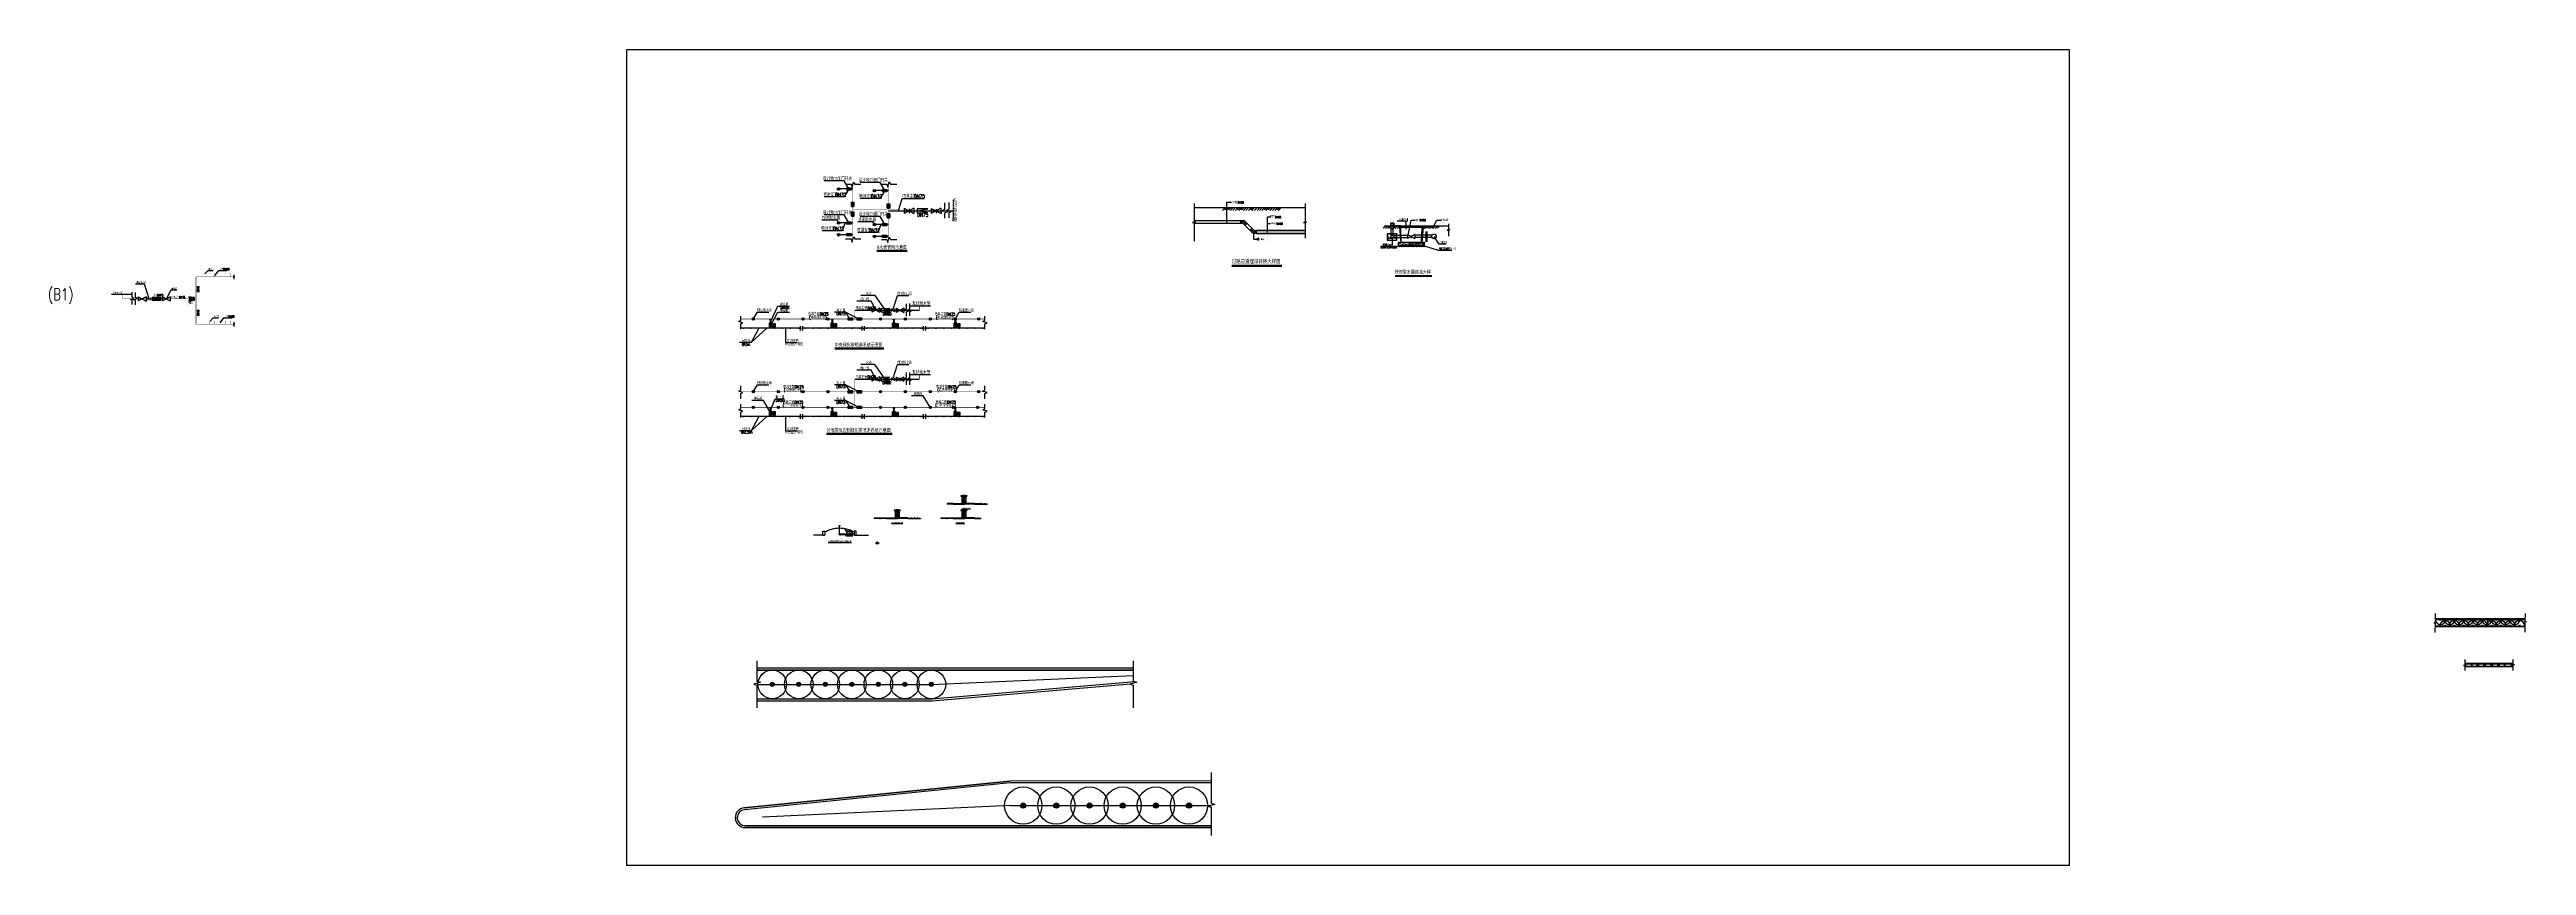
# Model space of a CAD drawing. Extents: x 230931 to 417685, y -478674 to -417189.
import ezdxf
from ezdxf.enums import TextEntityAlignment as Align

# ---------------------------------------------------------------- set-up
doc = ezdxf.new("R2010")
doc.units = 0
doc.header["$LTSCALE"] = 10
for name, pattern in [('CONTINOUS', [0]), ('DASHED2', [0.375, 0.25, -0.125]), ('HIDDENX2', [19.05, 12.7, -6.35])]:
    doc.linetypes.add(name, pattern=pattern)
for name, color, linetype in [('0路边线', 1, 'CONTINUOUS'), ('COLUMN', 7, 'CONTINUOUS'), ('G-给水', 1, 'CONTINUOUS'), ('LBX', 1, 'CONTINUOUS'), ('PP-COM', 7, 'CONTINUOUS'), ('xy', 8, 'CONTINUOUS'), ('供水', 6, 'CONTINUOUS'), ('分隔带喷淋管', 3, 'DASHED2'), ('喷头1', 2, 'CONTINOUS'), ('喷头3', 8, 'CONTINUOUS'), ('喷头A', 8, 'CONTINUOUS'), ('喷淋', 5, 'CONTINUOUS'), ('喷淋主管', 6, 'CONTINUOUS'), ('喷淋支管', 7, 'CONTINUOUS'), ('喷淋文字', 7, 'CONTINUOUS'), ('喷淋管', 4, 'CONTINUOUS'), ('园建', 1, 'CONTINUOUS'), ('图中文字', 7, 'CONTINUOUS'), ('图例', 7, 'CONTINUOUS'), ('图框', 7, 'CONTINUOUS'), ('文字', 7, 'CONTINUOUS'), ('标注', 3, 'CONTINUOUS'), ('补水器', 7, 'CONTINUOUS'), ('道路', 1, 'CONTINUOUS')]:
    doc.layers.add(name, color=color, linetype=linetype)
doc.styles.add('HT', font='SIMHEI.TTF', dxfattribs={"width": 0.8})
doc.styles.add('HZTXT', font='txt_hzdx.shx', dxfattribs={"width": 0.6, "bigfont": 'hztxt.shx'})
doc.styles.add('ROMANE', font='romans.shx', dxfattribs={"width": 0.75, "height": 2, "bigfont": 'hztxt.shx'})
doc.styles.get("Standard").update_dxf_attribs({"font": 'simplex1.shx', "width": 0.7, "bigfont": 'hztxt.shx'})
doc.linetypes.add('FENCELINE1', pattern='A,0.25,-0.1,[133,ltypeshp.shx,S=0.1,R=0,X=-0.1,Y=0],-0.1,1', length=1.45)

# ---------------------------------------------------------------- blocks, each defined once
blk = doc.blocks.new('喷头1')
at = {"layer": '喷头1'}
h = blk.add_hatch(color=256, dxfattribs=at)
edge = h.paths.add_edge_path()
edge.add_arc((0, 0), 0.153, 0, 360)
for radius in [1.08, 0.153]:
    blk.add_circle((0, 0), radius, dxfattribs=at)
blk = doc.blocks.new('电磁阀')
at = {"layer": 'LBX', "color": 2}
for p, q in [((-0.3, 0.1), (-0.3, -0.1)), ((-0.3, 0.1), (0.3, -0.1)), ((0.3, 0.1), (-0.3, -0.1)), ((0, 0.1), (0, -0.1)), ((0.3, 0.1), (0.3, -0.1))]:
    blk.add_line(p, q, dxfattribs=at)
blk.add_lwpolyline([(-0.3, 0.2), (0.3, 0.2), (0.3, -0.2), (-0.3, -0.2)], close=True, dxfattribs=at)
blk = doc.blocks.new('A$C2EBA4F74')
at = {"layer": '图例'}
for p, q in [((1029, 701), (524, 701)), ((777, 433), (777, 701))]:
    blk.add_line(p, q, dxfattribs=at)
at = {"layer": '图例', "const_width": 175}
blk.add_lwpolyline([(602, 273), (287, 273)], dxfattribs=at)
at = {"layer": '图例'}
blk.add_circle((777, 273), 175, dxfattribs=at)
blk.add_arc((13, 273), 273, 267.181038, 92.818962, dxfattribs=at)
blk = doc.blocks.new('喷头3')
at = {"layer": '喷头3'}
blk.add_hatch(color=256, dxfattribs=at).paths.add_polyline_path([(0.5, 0), (0.4, 0, -1), (-0.4, 0), (-0.5, 0, 1)])
for radius in [0.734, 0.537]:
    blk.add_arc((0, 0), radius, 183.7003, 3.7003, dxfattribs=at)
blk = doc.blocks.new('A')
at = {"layer": '喷头3'}
blk.add_arc((0, 0), 4, 0, 180, dxfattribs=at)
at = {"layer": '喷头3', "xscale": -1, "rotation": 183.7002680903759}
blk.add_blockref('喷头3', (0, 0), dxfattribs=at)
blk = doc.blocks.new('B')
at = {"layer": '喷头A', "rotation": 180}
blk.add_blockref('A', (0, 0), dxfattribs=at)
blk = doc.blocks.new('矩形喷头')
at = {"layer": 'COLUMN', "color": 8, "const_width": 0.1}
blk.add_lwpolyline([(490.4, -5.2), (490.9, -5.2), (490.9, -5.6), (490.4, -5.6)], close=True, dxfattribs=at)
blk = doc.blocks.new('0000')
at = {"layer": '喷头A', "color": 8}
for points in [[(513673.5, 2544803.5), (513673.5, 2544805.7), (513673.5, 2544803.5), (513664.5, 2544803.5), (513673.5, 2544803.5)], [(513673.5, 2544803.5), (513664.5, 2544803.5), (513664.5, 2544805.7), (513673.5, 2544805.7)]]:
    blk.add_lwpolyline(points, dxfattribs=at)
at = {"layer": '喷头A', "color": 0, "linetype": 'DASHED2', "xscale": 0.6399999999948489, "yscale": 0.6400000000141469, "zscale": 0.6400000000000001, "rotation": 0.07735846285045915}
blk.add_blockref('矩形喷头', (513354.9, 2544807.6), dxfattribs=at)

msp = doc.modelspace()

# ---------------------------------------------------------------- hatches: boundary and pattern name
at = {"layer": '供水'}
h = msp.add_hatch(color=256, dxfattribs=at)
h.paths.add_polyline_path([(297156, -429505), (296358, -429350), (297157, -429202)], flags=16)
h.paths.add_polyline_path([(296358, -429350), (297157, -429202), (297156, -429505)])
h = msp.add_hatch(color=256, dxfattribs=at)
h.paths.add_polyline_path([(238687, -436102), (239325, -435978), (238686, -435860)], flags=16)
h.paths.add_polyline_path([(239325, -435978), (238686, -435860), (238687, -436102)])
h = msp.add_hatch(color=256, dxfattribs=at)
h.paths.add_polyline_path([(294280, -436959), (293642, -436836), (294281, -436717)], flags=16)
h.paths.add_polyline_path([(293642, -436836), (294281, -436717), (294280, -436959)])
h = msp.add_hatch(color=256, dxfattribs=at)
h.paths.add_polyline_path([(294280, -442147), (293642, -442023), (294281, -441905)], flags=16)
h.paths.add_polyline_path([(293642, -442023), (294281, -441905), (294280, -442147)])
at = {"layer": '喷淋文字'}
h = msp.add_hatch(dxfattribs=at)
h.set_pattern_fill('AR-CONC', color=256, scale=2.076635, style=0)
h.set_pattern_definition([(50, (-875977.2, 1452907.7), (378.3311, -33.099666), [39.5599, -435.15891]), (355, (-875977.2, 1452907.7), (-73.186494, 396.754954), [31.64792, -348.12713]), (100.451, (-875945.67, 1452904.94), (305.145974, 363.65348), [33.620724, -369.827966]), (46.1842, (-875977.2, 1453013.2), (562.93228, -87.30658), [59.33985, -652.73837]), (96.6356, (-875930.3, 1453005.9), (493.002, 513.81262), [50.43109, -554.74195]), (351.184, (-875977.2, 1453013.2), (493.00277, 513.81171), [47.47188, -522.19069]), (21, (-875924.45, 1452986.82), (314.8488, -212.368178), [39.5599, -435.15891]), (326, (-875924.45, 1452986.82), (128.34027, 382.49122), [31.64792, -348.12713]), (71.4514, (-875898.2, 1452969.12), (443.1882, 170.12389), [33.620724, -369.827966]), (37.5, (-875977.2, 1452907.7), (6.413902, 175.589972), [0, -343.907405, 0, -353.401782, 0, -349.445792]), (7.5, (-875977.2, 1452907.7), (138.760065, 208.03851), [0, -201.491762, 0, -335.995425, 0, -133.185]), (327.5, (-876094.82, 1452907.7), (281.572205, -11.8965115), [0, -131.866336, 0, -411.42297, 0, -545.926633]), (317.5, (-876147.57, 1452907.7), (307.610275, 52.801547), [0, -171.426237, 0, -273.22705, 0, -387.68703])])
h.paths.add_polyline_path([(332812, -431721), (332604, -431721), (332604, -431928), (334390, -431928), (334597, -431928), (334597, -431721)])
at = {"layer": '园建'}
h = msp.add_hatch(dxfattribs=at)
h.set_pattern_fill('ANSI33', color=256, scale=8.306541, style=0)
h.set_pattern_definition([(45, (-875977.2, 1451330.75), (-37.2974323, 37.2974323), []), (45, (-875939.9, 1451330.75), (-37.2974323, 37.2974323), [26.3732673, -13.1866336])])
h.paths.add_polyline_path([(332718, -430475), (334483, -430475), (334483, -430594), (332718, -430594)])
h = msp.add_hatch(dxfattribs=at)
h.set_pattern_fill('ANGLE', color=256, style=0)
h.set_pattern_definition([(0, (0, 5483.088), (0, 6.985), [5.08, -1.905]), (90, (0, 5483.088), (-6.985, 4e-16), [5.08, -1.905])])
edge = h.paths.add_edge_path()
edge.add_arc((283995, -437496), 42.2, 0, 360)
h = msp.add_hatch(dxfattribs=at)
h.set_pattern_fill('ANGLE', color=256, style=0)
h.set_pattern_definition([(0, (1877.967, 5483.088), (0, 6.985), [5.08, -1.905]), (90, (1877.967, 5483.088), (-6.985, 4e-16), [5.08, -1.905])])
edge = h.paths.add_edge_path()
edge.add_arc((285873, -437496), 42.2, 0, 360)
h = msp.add_hatch(dxfattribs=at)
h.set_pattern_fill('ANGLE', color=256, style=0)
h.set_pattern_definition([(0, (3755.934, 5483.088), (0, 6.985), [5.08, -1.905]), (90, (3755.934, 5483.088), (-6.985, 4e-16), [5.08, -1.905])])
edge = h.paths.add_edge_path()
edge.add_arc((287751, -437496), 42.2, 0, 360)
h = msp.add_hatch(dxfattribs=at)
h.set_pattern_fill('ANGLE', color=256, style=0)
h.set_pattern_definition([(0, (5633.9015, 5483.088), (0, 6.985), [5.08, -1.905]), (90, (5633.9015, 5483.088), (-6.985, 4e-16), [5.08, -1.905])])
edge = h.paths.add_edge_path()
edge.add_arc((289629, -437496), 42.2, 0, 360)
h = msp.add_hatch(dxfattribs=at)
h.set_pattern_fill('ANGLE', color=256, style=0)
h.set_pattern_definition([(0, (9589.7075, 5483.088), (0, 6.985), [5.08, -1.905]), (90, (9589.7075, 5483.088), (-6.985, 4e-16), [5.08, -1.905])])
edge = h.paths.add_edge_path()
edge.add_arc((293584, -437496), 42.2, 0, 360)
h = msp.add_hatch(dxfattribs=at)
h.set_pattern_fill('ANGLE', color=256, style=0)
h.set_pattern_definition([(0, (11467.6746, 5483.088), (0, 6.985), [5.08, -1.905]), (90, (11467.6746, 5483.088), (-6.985, 4e-16), [5.08, -1.905])])
edge = h.paths.add_edge_path()
edge.add_arc((295462, -437496), 42.2, 0, 360)
h = msp.add_hatch(dxfattribs=at)
h.set_pattern_fill('ANGLE', color=256, style=0)
h.set_pattern_definition([(0, (13345.642, 5483.088), (0, 6.985), [5.08, -1.905]), (90, (13345.642, 5483.088), (-6.985, 4e-16), [5.08, -1.905])])
edge = h.paths.add_edge_path()
edge.add_arc((297340, -437496), 42.2, 0, 360)
h = msp.add_hatch(dxfattribs=at)
h.set_pattern_fill('ANGLE', color=256, style=0)
h.set_pattern_definition([(0, (15223.609, 5483.088), (0, 6.985), [5.08, -1.905]), (90, (15223.609, 5483.088), (-6.985, 4e-16), [5.08, -1.905])])
edge = h.paths.add_edge_path()
edge.add_arc((299218, -437496), 42.2, 0, 360)
h = msp.add_hatch(dxfattribs=at)
h.set_pattern_fill('ANGLE', color=256, style=0)
h.set_pattern_definition([(0, (17001.0264, 5483.088), (0, 6.985), [5.08, -1.905]), (90, (17001.0264, 5483.088), (-6.985, 4e-16), [5.08, -1.905])])
edge = h.paths.add_edge_path()
edge.add_arc((300996, -437496), 42.2, 0, 360)
h = msp.add_hatch(dxfattribs=at)
h.set_pattern_fill('ANGLE', color=256, style=0)
h.set_pattern_definition([(0, (0, 0), (0, 6.985), [5.08, -1.905]), (90, (0, 0), (-6.985, 4e-16), [5.08, -1.905])])
edge = h.paths.add_edge_path()
edge.add_arc((283995, -442979), 42.2, 0, 360)
h = msp.add_hatch(dxfattribs=at)
h.set_pattern_fill('ANGLE', color=256, style=0)
h.set_pattern_definition([(0, (0, -1170.79), (0, 6.985), [5.08, -1.905]), (90, (0, -1170.79), (-6.985, 4e-16), [5.08, -1.905])])
edge = h.paths.add_edge_path()
edge.add_arc((283995, -444150), 42.2, 0, 360)
h = msp.add_hatch(dxfattribs=at)
h.set_pattern_fill('ANGLE', color=256, style=0)
h.set_pattern_definition([(0, (1877.967, 0), (0, 6.985), [5.08, -1.905]), (90, (1877.967, 0), (-6.985, 4e-16), [5.08, -1.905])])
edge = h.paths.add_edge_path()
edge.add_arc((285873, -442979), 42.2, 0, 360)
h = msp.add_hatch(dxfattribs=at)
h.set_pattern_fill('ANGLE', color=256, style=0)
h.set_pattern_definition([(0, (1877.967, -1170.79), (0, 6.985), [5.08, -1.905]), (90, (1877.967, -1170.79), (-6.985, 4e-16), [5.08, -1.905])])
edge = h.paths.add_edge_path()
edge.add_arc((285873, -444150), 42.2, 0, 360)
h = msp.add_hatch(dxfattribs=at)
h.set_pattern_fill('ANGLE', color=256, style=0)
h.set_pattern_definition([(0, (3755.934, 0), (0, 6.985), [5.08, -1.905]), (90, (3755.934, 0), (-6.985, 4e-16), [5.08, -1.905])])
edge = h.paths.add_edge_path()
edge.add_arc((287751, -442979), 42.2, 0, 360)
h = msp.add_hatch(dxfattribs=at)
h.set_pattern_fill('ANGLE', color=256, style=0)
h.set_pattern_definition([(0, (3755.934, -1170.79), (0, 6.985), [5.08, -1.905]), (90, (3755.934, -1170.79), (-6.985, 4e-16), [5.08, -1.905])])
edge = h.paths.add_edge_path()
edge.add_arc((287751, -444150), 42.2, 0, 360)
h = msp.add_hatch(dxfattribs=at)
h.set_pattern_fill('ANGLE', color=256, style=0)
h.set_pattern_definition([(0, (5633.9015, 0), (0, 6.985), [5.08, -1.905]), (90, (5633.9015, 0), (-6.985, 4e-16), [5.08, -1.905])])
edge = h.paths.add_edge_path()
edge.add_arc((289629, -442979), 42.2, 0, 360)
h = msp.add_hatch(dxfattribs=at)
h.set_pattern_fill('ANGLE', color=256, style=0)
h.set_pattern_definition([(0, (5633.9015, -1170.79), (0, 6.985), [5.08, -1.905]), (90, (5633.9015, -1170.79), (-6.985, 4e-16), [5.08, -1.905])])
edge = h.paths.add_edge_path()
edge.add_arc((289629, -444150), 42.2, 0, 360)
h = msp.add_hatch(dxfattribs=at)
h.set_pattern_fill('ANGLE', color=256, style=0)
h.set_pattern_definition([(0, (9589.7075, 0), (0, 6.985), [5.08, -1.905]), (90, (9589.7075, 0), (-6.985, 4e-16), [5.08, -1.905])])
edge = h.paths.add_edge_path()
edge.add_arc((293584, -442979), 42.2, 0, 360)
h = msp.add_hatch(dxfattribs=at)
h.set_pattern_fill('ANGLE', color=256, style=0)
h.set_pattern_definition([(0, (9589.7075, -1170.79), (0, 6.985), [5.08, -1.905]), (90, (9589.7075, -1170.79), (-6.985, 4e-16), [5.08, -1.905])])
edge = h.paths.add_edge_path()
edge.add_arc((293584, -444150), 42.2, 0, 360)
h = msp.add_hatch(dxfattribs=at)
h.set_pattern_fill('ANGLE', color=256, style=0)
h.set_pattern_definition([(0, (11467.6746, 0), (0, 6.985), [5.08, -1.905]), (90, (11467.6746, 0), (-6.985, 4e-16), [5.08, -1.905])])
edge = h.paths.add_edge_path()
edge.add_arc((295462, -442979), 42.2, 0, 360)
h = msp.add_hatch(dxfattribs=at)
h.set_pattern_fill('ANGLE', color=256, style=0)
h.set_pattern_definition([(0, (11467.6746, -1170.79), (0, 6.985), [5.08, -1.905]), (90, (11467.6746, -1170.79), (-6.985, 4e-16), [5.08, -1.905])])
edge = h.paths.add_edge_path()
edge.add_arc((295462, -444150), 42.2, 0, 360)
h = msp.add_hatch(dxfattribs=at)
h.set_pattern_fill('ANGLE', color=256, style=0)
h.set_pattern_definition([(0, (13345.642, 0), (0, 6.985), [5.08, -1.905]), (90, (13345.642, 0), (-6.985, 4e-16), [5.08, -1.905])])
edge = h.paths.add_edge_path()
edge.add_arc((297340, -442979), 42.2, 0, 360)
h = msp.add_hatch(dxfattribs=at)
h.set_pattern_fill('ANGLE', color=256, style=0)
h.set_pattern_definition([(0, (13345.642, -1170.79), (0, 6.985), [5.08, -1.905]), (90, (13345.642, -1170.79), (-6.985, 4e-16), [5.08, -1.905])])
edge = h.paths.add_edge_path()
edge.add_arc((297340, -444150), 42.2, 0, 360)
h = msp.add_hatch(dxfattribs=at)
h.set_pattern_fill('ANGLE', color=256, style=0)
h.set_pattern_definition([(0, (15079.089, -1170.79), (0, 6.985), [5.08, -1.905]), (90, (15079.089, -1170.79), (-6.985, 4e-16), [5.08, -1.905])])
edge = h.paths.add_edge_path()
edge.add_arc((299074, -444150), 42.2, 0, 360)
h = msp.add_hatch(dxfattribs=at)
h.set_pattern_fill('ANGLE', color=256, style=0)
h.set_pattern_definition([(0, (15223.609, 0), (0, 6.985), [5.08, -1.905]), (90, (15223.609, 0), (-6.985, 4e-16), [5.08, -1.905])])
edge = h.paths.add_edge_path()
edge.add_arc((299218, -442979), 42.2, 0, 360)
h = msp.add_hatch(dxfattribs=at)
h.set_pattern_fill('ANGLE', color=256, style=0)
h.set_pattern_definition([(0, (16911.3234, -1170.79), (0, 6.985), [5.08, -1.905]), (90, (16911.3234, -1170.79), (-6.985, 4e-16), [5.08, -1.905])])
edge = h.paths.add_edge_path()
edge.add_arc((300906, -444150), 42.2, 0, 360)
h = msp.add_hatch(dxfattribs=at)
h.set_pattern_fill('ANGLE', color=256, style=0)
h.set_pattern_definition([(0, (17001.0264, 0), (0, 6.985), [5.08, -1.905]), (90, (17001.0264, 0), (-6.985, 4e-16), [5.08, -1.905])])
edge = h.paths.add_edge_path()
edge.add_arc((300996, -442979), 42.2, 0, 360)
h = msp.add_hatch(dxfattribs=at)
h.set_pattern_fill('AR-CONC', color=256, scale=0.5, style=0)
h.set_pattern_definition([(50, (0, 0), (91.092334, -7.969543), [9.525, -104.775]), (355, (0, 0), (-17.621413, 95.528321), [7.62, -83.82]), (100.451, (7.59, -0.66), (73.471251, 87.558344), [8.095, -89.045]), (46.1842, (0, 25.4), (135.53952, -21.021164), [14.2875, -157.1625]), (96.6356, (11.3, 23.65), (118.702117, 123.712778), [12.1425, -133.5675]), (351.184, (0, 25.4), (118.702303, 123.71256), [11.43, -125.73]), (21, (12.7, 19.05), (75.80744, -51.132759), [9.525, -104.775]), (326, (12.7, 19.05), (30.901014, 92.093983), [7.62, -83.82]), (71.4514, (19.02, 14.79), (106.708245, 40.961429), [8.095, -89.045]), (37.5, (0, 0), (1.5443016, 42.2775194), [0, -82.804, 0, -85.09, 0, -84.1375]), (7.5, (0, 0), (33.4098313, 50.0902874), [0, -48.514, 0, -80.899, 0, -32.0675]), (327.5, (-28.32, 0), (67.7952976, -2.864372), [0, -31.75, 0, -99.06, 0, -131.445]), (317.5, (-41.02, 0), (74.064591, 12.7132455), [0, -41.275, 0, -65.786, 0, -93.345])])
h.paths.add_polyline_path([(291045, -453770), (290995, -453770), (290995, -453820), (291425, -453820), (291475, -453820), (291475, -453770)])
h = msp.add_hatch(dxfattribs=at)
h.set_pattern_fill('ANSI33', color=256, scale=2, style=0)
h.set_pattern_definition([(45, (0, -379.689), (-8.98025612, 8.98025612), []), (45, (8.98, -379.689), (-8.98025612, 8.98025612), [6.35, -3.175])])
h.paths.add_polyline_path([(291023, -453470), (291448, -453470), (291448, -453498), (291023, -453498)])
at = {"layer": '图框', "linetype": 'Continuous'}
h = msp.add_hatch(color=256, dxfattribs=at)
edge = h.paths.add_edge_path()
edge.add_arc((290426, -427696), 43.7, 0, 360)
h = msp.add_hatch(color=256, dxfattribs=at)
edge = h.paths.add_edge_path()
edge.add_arc((293126, -427822), 43.7, 0, 360)
h = msp.add_hatch(color=256, dxfattribs=at)
edge = h.paths.add_edge_path()
edge.add_arc((290426, -430256), 43.7, 0, 360)
h = msp.add_hatch(color=256, dxfattribs=at)
edge = h.paths.add_edge_path()
edge.add_arc((290426, -431140), 43.7, 0, 360)
h = msp.add_hatch(color=256, dxfattribs=at)
edge = h.paths.add_edge_path()
edge.add_arc((293126, -430382), 43.7, 0, 360)
h = msp.add_hatch(color=256, dxfattribs=at)
edge = h.paths.add_edge_path()
edge.add_arc((293126, -431266), 43.7, 0, 360)
h = msp.add_hatch(dxfattribs=at)
h.set_pattern_fill('AR-CONC', color=256, scale=3, style=0)
h.set_pattern_definition([(50, (-35231521.86, -151820274.23), (546.554007, -47.8172566), [57.15, -628.65]), (355, (-35231521.86, -151820274.23), (-105.728478, 573.1699286), [45.72, -502.92]), (100.451, (-35231476.3, -151820278.2), (440.827505, 525.3500635), [48.57, -534.27]), (46.1842, (-35231521.86, -151820121.8), (813.2371227, -126.1269838), [85.725, -942.975]), (96.6356, (-35231454.1, -151820132.3), (712.2127034, 742.2766677), [72.855, -801.405]), (351.184, (-35231521.86, -151820121.8), (712.2138174, 742.2753536), [68.58, -754.38]), (21, (-35231445.66, -151820159.93), (454.8446395, -306.7965555), [57.15, -628.65]), (326, (-35231445.66, -151820159.93), (185.406085, 552.5638984), [45.72, -502.92]), (71.4514, (-35231407.75, -151820185.5), (640.2494723, 245.7685732), [48.57, -534.27]), (37.5, (-35231521.86, -151820274.23), (9.26580974, 253.66511662), [0, -496.824, 0, -510.54, 0, -504.825]), (7.5, (-35231521.86, -151820274.23), (200.4589875, 300.54172446), [0, -291.084, 0, -485.394, 0, -192.405]), (327.5, (-35231691.78, -151820274.23), (406.7717855, -17.18623196), [0, -190.5, 0, -594.36, 0, -788.67]), (317.5, (-35231767.98, -151820274.23), (444.38754415, 76.2794731), [0, -247.65, 0, -394.716, 0, -560.07])])
h.paths.add_polyline_path([(331817, -431038), (332476, -431038), (332476, -431568), (331817, -431568)])
at = {"layer": '标注'}
h = msp.add_hatch(dxfattribs=at)
h.set_pattern_fill('EARTH', color=8, scale=20.766352, angle=45, style=0)
h.set_pattern_definition([(45, (-875977.2, 1452907.7), (1e-14, 186.4871614), [131.866336, -131.866336]), (45, (-876012.17, 1452942.67), (1e-14, 186.4871614), [131.866336, -131.866336]), (45, (-876047.13, 1452977.63), (1e-14, 186.4871614), [131.866336, -131.866336]), (135, (-876047.13, 1453000.94), (-186.4871614, 1e-14), [131.866336, -131.866336]), (135, (-876012.17, 1453035.91), (-186.4871614, 1e-14), [131.866336, -131.866336]), (135, (-875977.2, 1453070.88), (-186.4871614, 1e-14), [131.866336, -131.866336])])
h.paths.add_polyline_path([(332604, -431928), (332537, -432050), (334649, -432050), (334597, -431928)])
msp.add_hatch(color=256, dxfattribs=at).paths.add_polyline_path([(238686, -435860), (238686, -436102), (239325, -435978)])
h = msp.add_hatch(dxfattribs=at)
h.set_pattern_fill('EARTH', color=8, scale=5, angle=45, style=0)
h.paths.add_polyline_path([(290995, -453820), (290979, -453849), (291488, -453849), (291475, -453820)])
h = msp.add_hatch(dxfattribs=at)
h.set_pattern_fill('AR-SAND', color=8, scale=0.1, angle=45, style=0)
h.paths.add_polyline_path([(293436, -454386), (293428, -454382), (293445, -454379), (293436, -454375), (293436, -454353), (293366, -454353, -0.5054855), (293306, -454353), (293236, -454353), (293236, -454375), (293245, -454379), (293228, -454382), (293236, -454386), (293236, -454403), (293436, -454403)])
h = msp.add_hatch(dxfattribs=at)
h.set_pattern_fill('EARTH', color=8, scale=5, angle=45, style=0)
h.set_pattern_definition([(45, (1961.03, -583.074), (4e-15, 44.9012806), [31.75, -31.75]), (45, (1952.612, -574.655), (4e-15, 44.9012806), [31.75, -31.75]), (45, (1944.193, -566.236), (4e-15, 44.9012806), [31.75, -31.75]), (135, (1944.193, -560.624), (-44.9012806, 4e-15), [31.75, -31.75]), (135, (1952.612, -552.205), (-44.9012806, 4e-15), [31.75, -31.75]), (135, (1961.03, -543.786), (-44.9012806, 4e-15), [31.75, -31.75])])
h.paths.add_polyline_path([(293436, -454432), (293436, -454403), (293236, -454403), (293236, -454432)])

# ---------------------------------------------------------------- linework, layer by layer
at = {"layer": '0路边线'}
for p, q in [((283312, -474325), (303344, -472311)), ((318509, -472303), (303344, -472311)), ((318510, -475803), (283387, -475822))]:
    msp.add_line(p, q, dxfattribs=at)
for points in [[(318509, -472303), (303344, -472311), (283312, -474325, 0.951314), (283387, -475822), (318510, -475803)], [(318509, -472453), (303351, -472461), (283327, -474474, 0.951314), (283387, -475672), (318510, -475653)]]:
    msp.add_lwpolyline(points, format="xyb", dxfattribs=at)
msp.add_arc((283387, -475071), 750, 95.74178, 270.03119, dxfattribs=at)
at = {"layer": 'G-给水', "linetype": 'DASHED2', "ltscale": 0.001}
msp.add_line((299054, -428471, -27857075), (299049, -430115, -32366160), dxfattribs=at)
at = {"layer": 'xy'}
for p, q in [((319571, -429086), (319369, -429306)), ((319470, -429196), (319616, -429250)), ((319537, -429123), (319683, -429177)), ((319863, -429086), (319661, -429306)), ((319762, -429196), (319908, -429250)), ((319829, -429123), (319975, -429177)), ((320171, -429086), (319969, -429306)), ((320359, -429086), (320157, -429306)), ((320541, -429086), (320339, -429306)), ((320440, -429196), (320586, -429250)), ((320507, -429123), (320653, -429177)), ((320833, -429086), (320631, -429306)), ((320732, -429196), (320878, -429250)), ((320799, -429123), (320944, -429177)), ((321151, -429086), (320949, -429306)), ((321339, -429086), (321137, -429306)), ((321521, -429086), (321319, -429306)), ((321420, -429196), (321565, -429250)), ((321487, -429123), (321632, -429177)), ((321784, -429086), (321582, -429306)), ((321972, -429086), (321770, -429306)), ((322178, -429086), (321976, -429306)), ((322366, -429086), (322164, -429306)), ((322548, -429086), (322346, -429306)), ((322447, -429196), (322593, -429250)), ((322514, -429123), (322660, -429177)), ((322840, -429086), (322638, -429306)), ((322739, -429196), (322885, -429250)), ((322806, -429123), (322951, -429177)), ((323158, -429086), (322956, -429306)), ((323346, -429086), (323144, -429306)), ((323528, -429086), (323326, -429306)), ((323427, -429196), (323572, -429250)), ((323494, -429123), (323639, -429177)), ((323791, -429086), (323589, -429306)), ((331651, -430475, -32366160), (331492, -430648, -32366160)), ((331822, -430475, -32366160), (331638, -430675, -32366160)), ((331987, -430475, -32366160), (331803, -430675, -32366160)), ((331895, -430575, -32366160), (332028, -430624, -32366160)), ((331956, -430508, -32366160), (332088, -430558, -32366160)), ((332386, -430475, -32366160), (332228, -430648, -32366160)), ((332557, -430475, -32366160), (332374, -430675, -32366160)), ((332665, -430537, -32366160), (332539, -430675, -32366160)), ((334702, -430475, -32366160), (334519, -430675, -32366160)), ((334868, -430475, -32366160), (334684, -430675, -32366160)), ((334776, -430575, -32366160), (334908, -430624, -32366160)), ((334837, -430508, -32366160), (334969, -430558, -32366160)), ((335133, -430475, -32366160), (334949, -430675, -32366160)), ((335041, -430575, -32366160), (335173, -430624, -32366160)), ((335102, -430508, -32366160), (335234, -430558, -32366160)), ((335422, -430475, -32366160), (335238, -430675, -32366160)), ((335596, -430475, -32366160), (335412, -430675, -32366160)), ((335504, -430575, -32366160), (335637, -430624, -32366160)), ((335565, -430508, -32366160), (335697, -430558, -32366160))]:
    msp.add_line(p, q, dxfattribs=at)
at = {"layer": '供水'}
for p, q in [((296359, -429199, 0), (296357, -429502, 0)), ((296357, -429502, 0), (297156, -429505, 0)), ((296358, -429350, 0), (297157, -429202, 0)), ((297156, -429505, 0), (296358, -429350, 0)), ((297157, -429202, 0), (296359, -429199, 0)), ((238686, -435860, -3170333), (239325, -435857, -3170333)), ((239325, -435978, -3170333), (238686, -435860, -3170333)), ((238687, -436102, -3170333), (239325, -435978, -3170333)), ((239326, -436099, -3170333), (238687, -436102, -3170333)), ((239325, -435857, -3170333), (239326, -436099, -3170333)), ((293642, -436715, -3170333), (293641, -436957, -3170333)), ((293641, -436957, -3170333), (294280, -436959, -3170333)), ((294281, -436717, -3170333), (293642, -436715, -3170333)), ((293642, -436836, -3170333), (294281, -436717, -3170333)), ((294280, -436959, -3170333), (293642, -436836, -3170333)), ((293642, -441902, -3170333), (293641, -442144, -3170333)), ((293641, -442144, -3170333), (294280, -442147, -3170333)), ((294281, -441905, -3170333), (293642, -441902, -3170333)), ((293642, -442023, -3170333), (294281, -441905, -3170333)), ((294280, -442147, -3170333), (293642, -442023, -3170333))]:
    msp.add_line(p, q, dxfattribs=at)
at = {"layer": '供水', "elevation": -3170333}
for points in [[(238686, -435860), (238687, -436102)], [(294281, -436717), (294280, -436959)]]:
    msp.add_lwpolyline(points, dxfattribs=at)
at = {"layer": '分隔带喷淋管', "linetype": 'FENCELINE1', "ltscale": 10}
for points in [[(297420, -465027), (312640, -464368)], [(303387, -474161), (284675, -475025)]]:
    msp.add_lwpolyline(points, dxfattribs=at)
at = {"layer": '分隔带喷淋管', "linetype": 'ByBlock', "ltscale": 1.4}
msp.add_lwpolyline([(303387, -474161), (303387, -474161), (318510, -474161)], dxfattribs=at)
at = {"layer": '喷淋', "color": 0}
for p, q in [((295366, -429146, 0), (296109, -429532, 0)), ((295366, -429146, 0), (295368, -429535, 0)), ((296107, -429143, 0), (295368, -429535, 0)), ((295736, -429202, 0), (295737, -429520, 0)), ((296107, -429143, 0), (296109, -429532, 0)), ((297403, -429155, 0), (298146, -429541, 0)), ((297403, -429155, 0), (297405, -429544, 0)), ((298144, -429152, 0), (297405, -429544, 0)), ((297773, -429211, 0), (297774, -429529, 0)), ((298144, -429152, 0), (298146, -429541, 0)), ((237622, -435825, -3170333), (237621, -436136, -3170333)), ((238215, -435828, -3170333), (237621, -436136, -3170333)), ((237622, -435825, -3170333), (238214, -436139, -3170333)), ((238215, -435828, -3170333), (238214, -436139, -3170333)), ((239446, -435818, -3170333), (239445, -436129, -3170333)), ((240039, -435821, -3170333), (239445, -436129, -3170333)), ((239446, -435818, -3170333), (240038, -436132, -3170333)), ((240039, -435821, -3170333), (240038, -436132, -3170333)), ((292928, -436678, -3170333), (293522, -436987, -3170333)), ((292928, -436678, -3170333), (292929, -436989, -3170333)), ((293521, -436676, -3170333), (292929, -436989, -3170333)), ((293521, -436676, -3170333), (293522, -436987, -3170333)), ((294752, -436685, -3170333), (295346, -436994, -3170333)), ((294752, -436685, -3170333), (294753, -436996, -3170333)), ((295345, -436683, -3170333), (294753, -436996, -3170333)), ((295345, -436683, -3170333), (295346, -436994, -3170333)), ((292928, -441866, -3170333), (293522, -442174, -3170333)), ((292928, -441866, -3170333), (292929, -442177, -3170333)), ((293521, -441863, -3170333), (292929, -442177, -3170333)), ((293224, -441911, -3170333), (293225, -442165, -3170333)), ((293521, -441863, -3170333), (293522, -442174, -3170333)), ((294752, -441873, -3170333), (295346, -442181, -3170333)), ((294752, -441873, -3170333), (294753, -442184, -3170333)), ((295345, -441870, -3170333), (294753, -442184, -3170333)), ((295047, -441918, -3170333), (295049, -442172, -3170333)), ((295345, -441870, -3170333), (295346, -442181, -3170333))]:
    msp.add_line(p, q, dxfattribs=at)
for points in [[(238563, -435877), (238563, -436084), (238333, -435877), (238333, -436081)], [(294634, -436735), (294634, -436942), (294404, -436735), (294404, -436939)], [(294634, -441922), (294634, -442129), (294404, -441922), (294404, -442127)]]:
    msp.add_lwpolyline(points, dxfattribs=at)
at = {"layer": '喷淋主管', "color": 0}
for p, q in [((317229, -429086), (325594, -429086)), ((317229, -430076), (320897, -430076)), ((317231, -430274), (320815, -430274)), ((321588, -430944), (320990, -430347)), ((321670, -430746), (321072, -430149)), ((321763, -431017), (325596, -431017)), ((321845, -430819), (325596, -430819))]:
    msp.add_line(p, q, dxfattribs=at)
at = {"layer": '喷淋主管', "color": 0, "ltscale": 0.2}
msp.add_line((413030, -463479), (416668, -463479), dxfattribs=at)
at = {"layer": '喷淋主管', "linetype": 'HIDDENX2', "ltscale": 0.2, "flags": 128}
msp.add_lwpolyline([(410794, -460138), (416820, -460138), (417575, -460141)], dxfattribs=at)
at = {"layer": '喷淋主管', "color": 0}
for centre, major_axis, start_param, end_param in [((320815, -430522), (-247, 0), 3.9273775, 4.7127756), ((320897, -430324), (-247, 0), 3.9258793, 4.7112774), ((321763, -430769), (-248, 0), 0.7851924, 1.5705906), ((321845, -430571), (-247, 0), 0.7842866, 1.5696848)]:
    msp.add_ellipse(centre, major_axis=major_axis, ratio=0.9999999, start_param=start_param, end_param=end_param, dxfattribs=at)
at = {"layer": '喷淋支管', "linetype": 'Continuous'}
for p, q in [((414259, -460118), (414259, -460138)), ((414779, -460628), (414782, -460118)), ((414779, -460629), (414782, -460118))]:
    msp.add_line(p, q, dxfattribs=at)
at = {"layer": '喷淋支管', "color": 6, "linetype": 'Continuous'}
for p, q in [((413507, -463558), (413507, -463479)), ((414027, -463558), (414027, -463479)), ((414547, -463558), (414547, -463479)), ((415067, -463558), (415067, -463479)), ((415587, -463558), (415587, -463479)), ((416107, -463558), (416107, -463479))]:
    msp.add_line(p, q, dxfattribs=at)
at = {"layer": '喷淋支管', "linetype": 'Continuous', "flags": 128}
for points in [[(410791, -460628), (416819, -460628), (417572, -460631)], [(410794, -460118), (416820, -460118), (417575, -460121)]]:
    msp.add_lwpolyline(points, dxfattribs=at)
at = {"layer": '喷淋文字'}
for p, q in [((290954, -427338), (291362, -427338)), ((291034, -427604, -22656312), (291365, -427604, -22656312)), ((291034, -427793, -22656312), (291034, -427604, -22656312)), ((291356, -427778), (291044, -427616)), ((291362, -427338), (291440, -427566)), ((291440, -427566), (291538, -427179)), ((291538, -427179), (291643, -427338)), ((291643, -427338), (292109, -427338)), ((293656, -427327), (294065, -427327)), ((294065, -427327), (294143, -427556)), ((294143, -427556), (294241, -427169)), ((294241, -427169), (294346, -427327)), ((294346, -427327), (294812, -427327)), ((291365, -427793, -22656312), (291034, -427793, -22656312)), ((291393, -429010, -22656312), (291393, -428683, -22656312)), ((291393, -428683, -22656312), (291582, -428683, -22656312)), ((291581, -429010, -22656312), (291393, -429010, -22656312)), ((291393, -429747, -22656312), (291393, -429421, -22656312)), ((291393, -429421, -22656312), (291582, -429421, -22656312)), ((291408, -429006), (291572, -429005)), ((291582, -428683, -22656312), (291581, -429010, -22656312)), ((291582, -429421, -22656312), (291581, -429747, -22656312)), ((293734, -427730, -22656312), (294065, -427730, -22656312)), ((293734, -427918, -22656312), (293734, -427730, -22656312)), ((294065, -427918, -22656312), (293734, -427918, -22656312)), ((294057, -427903), (293744, -427741)), ((294094, -429135, -22656312), (294094, -428809, -22656312)), ((294094, -428809, -22656312), (294282, -428809, -22656312)), ((294282, -429135, -22656312), (294094, -429135, -22656312)), ((294109, -429131), (294272, -429130)), ((294282, -428809, -22656312), (294282, -429135, -22656312)), ((298265, -429305, -32366160), (298423, -429200, -32366160)), ((298651, -429403, -32366160), (298265, -429305, -32366160)), ((298423, -429200, -32366160), (298423, -428734, -32366160)), ((298423, -429481, -32366160), (298651, -429403, -32366160)), ((298423, -429889, -32366160), (298423, -429481, -32366160)), ((298589, -429292, -32366160), (298748, -429186, -32366160)), ((298908, -429390, -32366160), (298589, -429292, -32366160)), ((298748, -429186, -32366160), (298748, -428721, -32366160)), ((298748, -429467, -32366160), (298908, -429390, -32366160)), ((298748, -429876, -32366160), (298748, -429467, -32366160)), ((317229, -428782), (317229, -430145)), ((325594, -428782), (325594, -430145)), ((291034, -430164, -22656312), (291360, -430164, -22656312)), ((291034, -430352, -22656312), (291034, -430164, -22656312)), ((291360, -430352, -22656312), (291034, -430352, -22656312)), ((291034, -431048, -22656312), (291360, -431048, -22656312)), ((291034, -431236, -22656312), (291034, -431048, -22656312)), ((291360, -431236, -22656312), (291034, -431236, -22656312)), ((291356, -430337, 0), (291355, -430174, 0)), ((291356, -431221, 0), (291355, -431057, 0)), ((291360, -430164, -22656312), (291360, -430352, -22656312)), ((291360, -431048, -22656312), (291360, -431236, -22656312)), ((291581, -429747, -22656312), (291393, -429747, -22656312)), ((291408, -429743, 0), (291572, -429742, 0)), ((291440, -431692, 0), (291538, -431305, 0)), ((291538, -431305, 0), (291643, -431463, 0)), ((293734, -430289, -22656312), (294061, -430289, -22656312)), ((293734, -430478, -22656312), (293734, -430289, -22656312)), ((294061, -430478, -22656312), (293734, -430478, -22656312)), ((293734, -431173, -22656312), (294061, -431173, -22656312)), ((293734, -431361, -22656312), (293734, -431173, -22656312)), ((294061, -431361, -22656312), (293734, -431361, -22656312)), ((294057, -430463, 0), (294056, -430299, 0)), ((294057, -431346, 0), (294056, -431183, 0)), ((294061, -430289, -22656312), (294061, -430478, -22656312)), ((294061, -431173, -22656312), (294061, -431361, -22656312)), ((294094, -429873, -22656312), (294094, -429546, -22656312)), ((294094, -429546, -22656312), (294282, -429546, -22656312)), ((294282, -429873, -22656312), (294094, -429873, -22656312)), ((294109, -429869, 0), (294272, -429868, 0)), ((294141, -431723, 0), (294239, -431336, 0)), ((294239, -431336, 0), (294344, -431495, 0)), ((294282, -429546, -22656312), (294282, -429873, -22656312)), ((317340, -430187), (317106, -430226)), ((317106, -430226), (317231, -430250)), ((317229, -430145), (317340, -430187)), ((317231, -430250), (317231, -431618)), ((320726, -430076), (320726, -430274)), ((320751, -430076), (320751, -430274)), ((320751, -430175), (320856, -430175)), ((321125, -430342), (321031, -430248)), ((321195, -430272), (321055, -430412)), ((321213, -430289), (321073, -430429)), ((321451, -430804), (321591, -430664)), ((321469, -430821), (321609, -430681)), ((321539, -430751), (321633, -430845)), ((321913, -430918), (321808, -430918)), ((321913, -431017), (321913, -430819)), ((321938, -431038), (321938, -430798)), ((321938, -430798), (325596, -430798)), ((321938, -431038), (325596, -431038)), ((325705, -430187), (325471, -430226)), ((325471, -430226), (325596, -430250)), ((325594, -430145), (325705, -430187)), ((325596, -430250), (325596, -431393)), ((290954, -431463, 0), (291362, -431463, 0)), ((291362, -431463, 0), (291440, -431692, 0)), ((291643, -431463, 0), (292109, -431463, 0)), ((293654, -431495, 0), (294063, -431495, 0)), ((294063, -431495, 0), (294141, -431723, 0)), ((294344, -431495, 0), (294810, -431495, 0)), ((332812, -431721, -32366160), (334390, -431721, -32366160)), ((237034, -436015, -29063261), (237288, -435937, -29063261)), ((237161, -436078, -29063261), (237034, -436015, -29063261)), ((237161, -435853, -29063261), (237161, -435480, -29063261)), ((237288, -435937, -29063261), (237161, -435853, -29063261)), ((237161, -436404, -29063261), (237161, -436078, -29063261)), ((237239, -436026, -29063261), (237548, -435948, -29063261)), ((237421, -436088, -29063261), (237239, -436026, -29063261)), ((237421, -435863, -29063261), (237421, -435491, -29063261)), ((237548, -435948, -29063261), (237421, -435863, -29063261)), ((237421, -436415, -29063261), (237421, -436088, -29063261)), ((241416, -435813), (241604, -435813)), ((241604, -436139), (241416, -436139)), ((241604, -435813), (241604, -436139)), ((295419, -436805, -29063261), (295546, -436721, -29063261)), ((295728, -436884, -29063261), (295419, -436805, -29063261)), ((295546, -436721, -29063261), (295546, -436348, -29063261)), ((295546, -436946, -29063261), (295728, -436884, -29063261)), ((295546, -437273, -29063261), (295546, -436946, -29063261)), ((295679, -436795, -29063261), (295805, -436710, -29063261)), ((295933, -436873, -29063261), (295679, -436795, -29063261)), ((295805, -436710, -29063261), (295805, -436338, -29063261)), ((295805, -436935, -29063261), (295933, -436873, -29063261)), ((295805, -437262, -29063261), (295805, -436935, -29063261)), ((282895, -437682), (283054, -437577)), ((283213, -437780), (282895, -437682)), ((283054, -437577), (283054, -437270)), ((283054, -437858), (283213, -437780)), ((283054, -438267), (283054, -437858)), ((285208, -438139), (285208, -437812)), ((285208, -437812), (285396, -437812)), ((285396, -438139), (285208, -438139)), ((285396, -437812), (285396, -438139)), ((289854, -438139), (289854, -437812)), ((289854, -437812), (290042, -437812)), ((290042, -438139), (289854, -438139)), ((290042, -437812), (290042, -438139)), ((291152, -437400, -22656312), (291478, -437400, -22656312)), ((291152, -437588, -22656312), (291152, -437400, -22656312)), ((291478, -437588, -22656312), (291152, -437588, -22656312)), ((291156, -437415), (291157, -437578)), ((291478, -437400, -22656312), (291478, -437588, -22656312)), ((291815, -437401, -22656312), (292141, -437401, -22656312)), ((291815, -437589, -22656312), (291815, -437401, -22656312)), ((292141, -437589, -22656312), (291815, -437589, -22656312)), ((291819, -437416), (291820, -437579)), ((292141, -437401, -22656312), (292141, -437589, -22656312)), ((294500, -438139), (294500, -437812)), ((294500, -437812), (294688, -437812)), ((294688, -438139), (294500, -438139)), ((294688, -437812), (294688, -438139)), ((299145, -438139), (299145, -437812)), ((299145, -437812), (299333, -437812)), ((299333, -438139), (299145, -438139)), ((299333, -437812), (299333, -438139)), ((301302, -437682), (301461, -437577)), ((301620, -437780), (301302, -437682)), ((301461, -437577), (301461, -437270)), ((301461, -437858), (301620, -437780)), ((301461, -438267), (301461, -437858)), ((283054, -442825), (283054, -442518)), ((295419, -441993, -29063261), (295546, -441909, -29063261)), ((295728, -442071, -29063261), (295419, -441993, -29063261)), ((295546, -441909, -29063261), (295546, -441536, -29063261)), ((295546, -442133, -29063261), (295728, -442071, -29063261)), ((295546, -442460, -29063261), (295546, -442133, -29063261)), ((295679, -441982, -29063261), (295805, -441898, -29063261)), ((295933, -442061, -29063261), (295679, -441982, -29063261)), ((295805, -441898, -29063261), (295805, -441525, -29063261)), ((295805, -442123, -29063261), (295933, -442061, -29063261)), ((295805, -442450, -29063261), (295805, -442123, -29063261)), ((301461, -442825), (301461, -442518)), ((282895, -442930), (283054, -442825)), ((283213, -443028), (282895, -442930)), ((282895, -444336), (283054, -444231)), ((283213, -444434), (282895, -444336)), ((283054, -443106), (283213, -443028)), ((283054, -443515), (283054, -443106)), ((283054, -444231), (283054, -443924)), ((283054, -444512), (283213, -444434)), ((285208, -444766), (285208, -444440)), ((285208, -444440), (285396, -444440)), ((285396, -444440), (285396, -444766)), ((289854, -444801), (289854, -444475)), ((289854, -444475), (290042, -444475)), ((290042, -444475), (290042, -444801)), ((291148, -442883, -22656312), (291478, -442883, -22656312)), ((291148, -443071, -22656312), (291148, -442883, -22656312)), ((291478, -443071, -22656312), (291148, -443071, -22656312)), ((291152, -444054, -22656312), (291478, -444054, -22656312)), ((291152, -444242, -22656312), (291152, -444054, -22656312)), ((291478, -444242, -22656312), (291152, -444242, -22656312)), ((291156, -442898), (291157, -443062)), ((291156, -444069), (291157, -444232)), ((291478, -442883, -22656312), (291478, -443071, -22656312)), ((291478, -444054, -22656312), (291478, -444242, -22656312)), ((291815, -442884, -22656312), (292141, -442884, -22656312)), ((291815, -443072, -22656312), (291815, -442884, -22656312)), ((292141, -443072, -22656312), (291815, -443072, -22656312)), ((291815, -444054, -22656312), (292141, -444054, -22656312)), ((291815, -444243, -22656312), (291815, -444054, -22656312)), ((292141, -444243, -22656312), (291815, -444243, -22656312)), ((291819, -442899), (291820, -443062)), ((291819, -444070), (291820, -444233)), ((292141, -442884, -22656312), (292141, -443072, -22656312)), ((292141, -444054, -22656312), (292141, -444243, -22656312)), ((294499, -444801), (294499, -444475)), ((294499, -444475), (294688, -444475)), ((294688, -444475), (294688, -444801)), ((299145, -444801), (299145, -444475)), ((299145, -444475), (299333, -444475)), ((299333, -444475), (299333, -444801)), ((301302, -442930), (301461, -442825)), ((301620, -443028), (301302, -442930)), ((301302, -444336), (301461, -444231)), ((301620, -444434), (301302, -444336)), ((301461, -443106), (301620, -443028)), ((301461, -443515), (301461, -443106)), ((301461, -444231), (301461, -443924)), ((301461, -444512), (301620, -444434)), ((283054, -444921), (283054, -444512)), ((285396, -444766), (285208, -444766)), ((290042, -444801), (289854, -444801)), ((294688, -444801), (294499, -444801)), ((299333, -444801), (299145, -444801)), ((301461, -444921), (301461, -444512))]:
    msp.add_line(p, q, dxfattribs=at)
at = {"layer": '喷淋文字', "color": 2}
for p, q in [((319693, -430191), (319693, -428697)), ((319693, -428697), (320044, -428697)), ((321713, -430948), (321713, -431476)), ((322753, -430934), (322753, -429800)), ((322753, -429800), (322983, -429800)), ((322753, -430299), (322983, -430299)), ((333375, -431178, -32366160), (333584, -430047, -32366160)), ((333584, -430047, -32366160), (333863, -430047, -32366160)), ((335304, -430475, -32366160), (335520, -430035, -32366160)), ((335307, -431268, -32366160), (335667, -431827)), ((335520, -430035, -32366160), (335836, -430035, -32366160)), ((321713, -431476), (321925, -431476)), ((334427, -431929), (335627, -432300, 32366160)), ((335627, -432300, 32366160), (336663, -432300, 32366160)), ((335667, -431827), (336222, -431827, 0))]:
    msp.add_line(p, q, dxfattribs=at)
at = {"layer": '喷淋文字', "ltscale": 0.8}
for p, q in [((293306, -432383, 0), (295589, -432383, 0)), ((293314, -432311, 0), (295593, -432311, 0)), ((320069, -433512), (323839, -433512)), ((320078, -433433), (323843, -433433)), ((332377, -434275, -32366160), (335151, -434275, -32366160)), ((332385, -434203, -32366160), (335161, -434203, -32366160)), ((290137, -439736), (293839, -439736)), ((290145, -439664), (293843, -439664)), ((289520, -446173), (294459, -446173)), ((289527, -446101), (294463, -446101)), ((299714, -451811), (300372, -451811)), ((299716, -451796), (300372, -451796)), ((294406, -452895), (295275, -452895)), ((294407, -452880), (295276, -452880)), ((299257, -452895), (299914, -452895)), ((299258, -452880), (299915, -452880)), ((289647, -454336), (291385, -454336)), ((289650, -454307), (291387, -454307))]:
    msp.add_line(p, q, dxfattribs=at)
at = {"layer": '喷淋文字', "color": 2}
for points in [[(291199, -427696), (290848, -427090), (289341, -427090)], [(293900, -427822), (293548, -427216), (292042, -427216)], [(291199, -427696), (290848, -428289), (289341, -428289)], [(293900, -427822), (293548, -428415), (292042, -428415)], [(333223, -430714), (333223, -430118), (332539, -430118)], [(242642, -434081), (242883, -433838), (243270, -433838)], [(243396, -434210), (243695, -433840), (244298, -433840)]]:
    msp.add_lwpolyline(points, dxfattribs=at)
at = {"layer": '喷淋文字'}
for points in [[(291355, -427614), (291356, -427778)], [(294056, -427740), (294057, -427903)], [(244825, -434153), (244825, -434287), (244884, -434312), (244770, -434329), (244825, -434358), (244825, -434493)], [(241447, -435847), (241574, -435847)], [(241574, -436102), (241447, -435847)], [(241447, -436102), (241574, -435847)], [(241574, -436102), (241447, -436102)], [(241510, -435975), (241702, -435975)], [(285239, -437537), (285366, -437537)], [(285366, -437792), (285239, -437537)], [(285239, -437792), (285366, -437537)], [(285366, -437792), (285239, -437792)], [(285366, -438102), (285239, -437846)], [(285239, -438102), (285366, -437846)], [(285239, -437846), (285366, -437846)], [(285366, -438102), (285239, -438102)], [(285360, -437664), (285249, -437664)], [(285302, -437974), (285494, -437974)], [(287519, -438023), (287519, -438156), (287578, -438182), (287463, -438199), (287519, -438227), (287519, -438362)], [(287694, -438023), (287694, -438156), (287753, -438182), (287639, -438199), (287694, -438227), (287694, -438362)], [(289885, -437537), (290011, -437537)], [(290011, -437792), (289885, -437537)], [(289885, -437792), (290011, -437537)], [(290011, -437792), (289885, -437792)], [(289885, -437846), (290012, -437846)], [(290012, -438102), (289885, -437846)], [(289885, -438102), (290012, -437846)], [(290012, -438102), (289885, -438102)], [(290006, -437664), (289895, -437664)], [(289948, -437974), (290140, -437974)], [(292164, -438023), (292164, -438156), (292223, -438182), (292109, -438199), (292164, -438227), (292164, -438362)], [(292340, -438023), (292340, -438156), (292399, -438182), (292284, -438199), (292340, -438227), (292340, -438362)], [(294530, -437537), (294657, -437537)], [(294657, -437792), (294530, -437537)], [(294530, -437792), (294657, -437537)], [(294657, -437792), (294530, -437792)], [(294530, -437846), (294657, -437846)], [(294657, -438102), (294530, -437846)], [(294530, -438102), (294657, -437846)], [(294657, -438102), (294530, -438102)], [(294651, -437664), (294541, -437664)], [(294594, -437974), (294786, -437974)], [(296810, -438023), (296810, -438156), (296869, -438182), (296755, -438199), (296810, -438227), (296810, -438362)], [(296985, -438023), (296985, -438156), (297045, -438182), (296930, -438199), (296985, -438227), (296985, -438362)], [(299175, -437537), (299301, -437537)], [(299301, -437792), (299175, -437537)], [(299175, -437792), (299301, -437537)], [(299301, -437792), (299175, -437792)], [(299176, -437846), (299303, -437846)], [(299303, -438102), (299176, -437846)], [(299176, -438102), (299303, -437846)], [(299303, -438102), (299176, -438102)], [(299296, -437664), (299185, -437664)], [(299240, -437974), (299431, -437974)], [(285237, -444175), (285363, -444175)], [(285363, -444430), (285237, -444175)], [(285237, -444430), (285363, -444175)], [(285363, -444430), (285237, -444430)], [(285239, -444474), (285366, -444474)], [(285366, -444730), (285239, -444474)], [(285239, -444730), (285366, -444474)], [(285358, -444303), (285247, -444303)], [(289882, -444210), (290009, -444210)], [(290009, -444465), (289882, -444210)], [(289882, -444465), (290009, -444210)], [(290009, -444465), (289882, -444465)], [(290003, -444338), (289893, -444338)], [(294528, -444210), (294655, -444210)], [(294655, -444465), (294528, -444210)], [(294528, -444465), (294655, -444210)], [(294655, -444465), (294528, -444465)], [(294649, -444338), (294538, -444338)], [(299174, -444210), (299300, -444210)], [(299300, -444465), (299174, -444210)], [(299174, -444465), (299300, -444210)], [(299300, -444465), (299174, -444465)], [(299295, -444338), (299184, -444338)], [(285366, -444730), (285239, -444730)], [(285302, -444602), (285494, -444602)], [(287519, -444677), (287519, -444810), (287578, -444836), (287463, -444853), (287519, -444881), (287519, -445016)], [(287694, -444677), (287694, -444810), (287753, -444836), (287639, -444853), (287694, -444881), (287694, -445016)], [(289885, -444509), (290011, -444509)], [(290011, -444764), (289885, -444509)], [(289885, -444764), (290011, -444509)], [(290011, -444764), (289885, -444764)], [(289948, -444637), (290140, -444637)], [(292164, -444677), (292164, -444810), (292223, -444836), (292109, -444853), (292164, -444881), (292164, -445016)], [(292340, -444677), (292340, -444810), (292399, -444836), (292284, -444853), (292340, -444881), (292340, -445016)], [(294530, -444509), (294657, -444509)], [(294657, -444764), (294530, -444509)], [(294530, -444764), (294657, -444509)], [(294657, -444764), (294530, -444764)], [(294594, -444637), (294786, -444637)], [(296810, -444677), (296810, -444810), (296869, -444836), (296755, -444853), (296810, -444881), (296810, -445016)], [(296985, -444677), (296985, -444810), (297045, -444836), (296930, -444853), (296985, -444881), (296985, -445016)], [(299176, -444509), (299303, -444509)], [(299303, -444764), (299176, -444509)], [(299176, -444764), (299303, -444509)], [(299303, -444764), (299176, -444764)], [(299239, -444637), (299431, -444637)], [(294620, -451877), (294620, -451916), (294628, -451920), (294612, -451923), (294620, -451926), (294620, -451935)], [(295064, -451877), (295064, -451916), (295072, -451920), (295056, -451923), (295064, -451926), (295064, -451935)], [(298832, -451383), (298832, -451422), (298841, -451425), (298824, -451429), (298832, -451432), (298832, -451466)], [(298841, -451383), (298841, -451422), (298850, -451425), (298833, -451429), (298841, -451432), (298841, -451466)], [(299285, -451383), (299285, -451422), (299293, -451426), (299277, -451429), (299284, -451432), (299284, -451466)], [(299294, -451383), (299294, -451422), (299302, -451426), (299286, -451429), (299293, -451432), (299293, -451466)], [(299649, -450796), (299649, -450835), (299658, -450839), (299641, -450842), (299649, -450845), (299649, -450854)], [(299649, -451383), (299649, -451422), (299641, -451426), (299657, -451429), (299650, -451432), (299650, -451466)], [(299649, -451877), (299649, -451916), (299658, -451920), (299641, -451923), (299649, -451926), (299649, -451935)], [(299658, -451383), (299658, -451422), (299650, -451426), (299666, -451429), (299659, -451432), (299659, -451466)], [(300093, -450796), (300093, -450835), (300102, -450839), (300085, -450842), (300093, -450845), (300093, -450854)], [(300093, -451877), (300093, -451916), (300102, -451920), (300085, -451923), (300093, -451926), (300093, -451935)], [(300100, -451383), (300100, -451422), (300091, -451426), (300108, -451429), (300100, -451432), (300100, -451466)], [(300109, -451383), (300109, -451422), (300100, -451426), (300117, -451429), (300109, -451432), (300109, -451466)], [(300457, -451383), (300457, -451422), (300448, -451426), (300465, -451429), (300457, -451432), (300457, -451466)], [(300466, -451383), (300466, -451422), (300457, -451426), (300474, -451429), (300466, -451432), (300466, -451466)], [(300910, -451383), (300910, -451422), (300901, -451425), (300918, -451429), (300910, -451432), (300910, -451466)], [(300919, -451383), (300919, -451422), (300910, -451425), (300927, -451429), (300919, -451432), (300919, -451466)], [(301405, -451381), (301405, -451420), (301397, -451423), (301413, -451427), (301406, -451430), (301406, -451464)], [(301414, -451381), (301414, -451420), (301406, -451423), (301422, -451427), (301415, -451430), (301415, -451464)], [(293307, -452462), (293307, -452501), (293316, -452504), (293299, -452508), (293307, -452511), (293307, -452545)], [(293316, -452462), (293316, -452501), (293325, -452504), (293308, -452508), (293316, -452511), (293316, -452545)], [(293803, -452464), (293803, -452503), (293811, -452506), (293795, -452510), (293803, -452513), (293803, -452547)], [(293812, -452464), (293812, -452503), (293820, -452506), (293804, -452510), (293812, -452513), (293812, -452547)], [(294432, -452464), (294432, -452503), (294441, -452507), (294424, -452510), (294432, -452513), (294432, -452547)], [(294441, -452464), (294441, -452503), (294450, -452507), (294433, -452510), (294441, -452513), (294441, -452547)], [(295251, -452464), (295251, -452503), (295242, -452507), (295259, -452510), (295251, -452513), (295251, -452547)], [(295260, -452464), (295260, -452503), (295251, -452507), (295268, -452510), (295260, -452513), (295260, -452547)], [(295880, -452464), (295880, -452503), (295872, -452506), (295888, -452510), (295880, -452513), (295880, -452547)], [(295889, -452464), (295889, -452503), (295881, -452506), (295897, -452510), (295889, -452513), (295889, -452547)], [(296376, -452462), (296376, -452501), (296367, -452504), (296384, -452508), (296376, -452511), (296376, -452545)], [(296385, -452462), (296385, -452501), (296376, -452504), (296393, -452508), (296385, -452511), (296385, -452545)], [(298336, -452462), (298336, -452501), (298345, -452504), (298328, -452508), (298336, -452511), (298336, -452545)], [(298345, -452462), (298345, -452501), (298354, -452504), (298337, -452508), (298345, -452511), (298345, -452545)], [(298832, -452464), (298832, -452503), (298841, -452506), (298824, -452510), (298832, -452513), (298832, -452547)], [(298841, -452464), (298841, -452503), (298850, -452506), (298833, -452510), (298841, -452513), (298841, -452547)], [(299285, -452464), (299285, -452503), (299293, -452507), (299277, -452510), (299284, -452513), (299284, -452547)], [(299294, -452464), (299294, -452503), (299302, -452507), (299286, -452510), (299293, -452513), (299293, -452547)], [(299649, -452464), (299649, -452503), (299641, -452507), (299657, -452510), (299650, -452513), (299650, -452547)], [(299658, -452464), (299658, -452503), (299650, -452507), (299666, -452510), (299659, -452513), (299659, -452547)], [(300100, -452464), (300100, -452503), (300091, -452507), (300108, -452510), (300100, -452513), (300100, -452547)], [(300109, -452464), (300109, -452503), (300100, -452507), (300117, -452510), (300109, -452513), (300109, -452547)], [(300457, -452464), (300457, -452503), (300448, -452507), (300465, -452510), (300457, -452513), (300457, -452547)], [(300466, -452464), (300466, -452503), (300457, -452507), (300474, -452510), (300466, -452513), (300466, -452547)], [(300910, -452464), (300910, -452503), (300901, -452506), (300918, -452510), (300910, -452513), (300910, -452547)], [(300919, -452464), (300919, -452503), (300910, -452506), (300927, -452510), (300919, -452513), (300919, -452547)], [(293236, -454337), (293236, -454375), (293245, -454379), (293228, -454382), (293236, -454386), (293236, -454445)], [(293436, -454337), (293436, -454375), (293445, -454379), (293428, -454382), (293436, -454386), (293436, -454446)]]:
    msp.add_lwpolyline(points, dxfattribs=at)
for points, elevation in [([(291365, -427604), (291365, -427793)], -22656312), ([(294065, -427730), (294065, -427918)], -22656312), ([(244826, -437721), (244826, -437854), (244885, -437880), (244771, -437897), (244826, -437925), (244826, -438060)], 0)]:
    msp.add_lwpolyline(points, dxfattribs=dict(at, elevation=elevation))
at = {"layer": '喷淋文字', "color": 2}
for points, elevation in [([(294948, -429339), (295212, -428418), (296864, -428418)], -31832006), ([(290426, -430256), (290304, -430046), (289166, -430046)], 0), ([(290915, -430256), (290682, -430849), (289175, -430849)], 0), ([(291199, -430256), (290848, -429650), (289341, -429650)], 0), ([(293126, -430382), (293004, -430172), (291866, -430172)], 0), ([(293615, -430382), (293382, -430974), (291876, -430974)], 0), ([(293900, -430382), (293548, -429776), (292042, -429776)], 0), ([(332174, -431433), (332174, -431925), (331906, -431925)], -32366160), ([(238445, -435974), (238095, -434862), (237415, -434862)], -3170333), ([(239743, -435974), (240093, -435292), (240522, -435292)], -3170333), ([(243029, -437649), (243269, -437406), (243668, -437406)], 0), ([(243783, -437778), (244082, -437408), (244688, -437408)], 0)]:
    msp.add_lwpolyline(points, dxfattribs=dict(at, elevation=elevation))
at = {"layer": '喷淋文字', "elevation": -32366160}
msp.add_lwpolyline([(332812, -431721), (332604, -431721), (332604, -431928), (334390, -431928), (334597, -431928), (334597, -431721)], close=True, dxfattribs=at)
at = {"layer": '喷淋文字'}
for points in [[(241702, -436078), (241863, -436078), (241863, -435871), (241702, -435871)], [(285494, -438078), (285655, -438078), (285655, -437870), (285494, -437870)], [(290140, -438078), (290301, -438078), (290301, -437870), (290140, -437870)], [(294786, -438078), (294947, -438078), (294947, -437870), (294786, -437870)], [(299431, -438078), (299592, -438078), (299592, -437870), (299431, -437870)], [(285494, -444706), (285655, -444706), (285655, -444498), (285494, -444498)], [(290140, -444741), (290301, -444741), (290301, -444533), (290140, -444533)], [(294786, -444741), (294946, -444741), (294946, -444533), (294786, -444533)], [(299431, -444741), (299592, -444741), (299592, -444533), (299431, -444533)]]:
    msp.add_lwpolyline(points, close=True, dxfattribs=at)
at = {"layer": '喷淋文字', "ltscale": 0.8}
msp.add_circle((322106, -431425), 10.8, dxfattribs=at)
at = {"layer": '喷淋文字'}
for centre, major_axis, ratio, start_param, end_param in [((319693, -430191), (-6.23, -5.41), 1, 2.4270416, 5.5686342), ((319693, -430191), (-6.23, -5.41), 1, -0.7145511, 2.4270416), ((320856, -430423), (-247, 0), 0.9999999, 3.9283524, 4.7137505), ((321808, -430670), (-248, 0), 0.9999999, 0.7851924, 1.5705906), ((321713, -430948), (-6.23, -5.41), 1, 2.4270416, 5.5686342), ((321713, -430948), (-6.23, -5.41), 1, -0.7145511, 2.4270416), ((322753, -430798), (-6.23, -5.41), 1, 2.4270416, 5.5686342), ((322753, -430798), (-6.23, -5.41), 1, -0.7145511, 2.4270416), ((322753, -430934), (-6.23, -5.41), 1, 2.4270416, 5.5686342), ((322753, -430934), (-6.23, -5.41), 1, -0.7145511, 2.4270416)]:
    msp.add_ellipse(centre, major_axis=major_axis, ratio=ratio, start_param=start_param, end_param=end_param, dxfattribs=at)
at = {"layer": '喷淋管', "color": 0}
for p, q in [((291045, -427779), (291044, -427616)), ((291045, -427779), (291355, -427614)), ((291407, -428694), (291570, -428693)), ((291407, -428694), (291572, -429005)), ((291407, -429432, 0), (291570, -429431, 0)), ((291407, -429432, 0), (291572, -429742, 0)), ((291408, -429006), (291570, -428693)), ((291408, -429743, 0), (291570, -429431, 0)), ((291432, -428850), (291565, -428850)), ((293745, -427905), (293744, -427741)), ((293745, -427905), (294056, -427740)), ((294107, -428820), (294271, -428819)), ((294107, -428820), (294272, -429130)), ((294109, -429131), (294271, -428819)), ((294132, -428976), (294266, -428975)), ((291356, -430337, 0), (291044, -430175, 0)), ((291045, -430339, 0), (291044, -430175, 0)), ((291356, -431221, 0), (291044, -431059, 0)), ((291045, -431222, 0), (291044, -431059, 0)), ((291045, -430339, 0), (291355, -430174, 0)), ((291045, -431222, 0), (291355, -431057, 0)), ((291201, -430314, 0), (291200, -430180, 0)), ((291201, -431197, 0), (291200, -431064, 0)), ((291432, -429588, 0), (291565, -429587, 0)), ((294057, -430463, 0), (293744, -430301, 0)), ((293745, -430464, 0), (293744, -430301, 0)), ((294057, -431346, 0), (293744, -431185, 0)), ((293745, -431348, 0), (293744, -431185, 0)), ((293745, -430464, 0), (294056, -430299, 0)), ((293745, -431348, 0), (294056, -431183, 0)), ((293901, -430439, 0), (293901, -430306, 0)), ((293901, -431323, 0), (293901, -431189, 0)), ((294107, -429557, 0), (294271, -429556, 0)), ((294107, -429557, 0), (294272, -429868, 0)), ((294109, -429869, 0), (294271, -429556, 0)), ((294132, -429713, 0), (294266, -429713, 0)), ((333865, -431127, -32366160), (333309, -431419, -32366160)), ((333309, -431127, -32366160), (333865, -431419, -32366160)), ((333309, -431127, -32366160), (333309, -431419, -32366160)), ((333586, -431207, -32366160), (333586, -431409, -32366160)), ((333865, -431127, -32366160), (333865, -431419, -32366160)), ((291156, -437415), (291468, -437577)), ((291467, -437413), (291157, -437578)), ((291311, -437439), (291312, -437572)), ((291467, -437413), (291468, -437577)), ((291819, -437416), (292131, -437577)), ((292130, -437414), (291820, -437579)), ((291974, -437439), (291975, -437572)), ((292130, -437414), (292131, -437577)), ((291156, -442898), (291468, -443060)), ((291156, -444069), (291468, -444231)), ((291467, -442897), (291157, -443062)), ((291467, -444067), (291157, -444232)), ((291311, -442922), (291312, -443055)), ((291311, -444092), (291312, -444226)), ((291467, -442897), (291468, -443060)), ((291467, -444067), (291468, -444231)), ((291819, -442899), (292131, -443060)), ((291819, -444070), (292131, -444231)), ((292130, -442897), (291820, -443062)), ((292130, -444068), (291820, -444233)), ((291974, -442922), (291975, -443056)), ((291974, -444093), (291975, -444226)), ((292130, -442897), (292131, -443060)), ((292130, -444068), (292131, -444231))]:
    msp.add_line(p, q, dxfattribs=at)
at = {"layer": '喷淋管', "color": 5}
for p, q in [((294190, -429339, 0), (299051, -429342, -30212938)), ((291649, -436832, 0), (296510, -436835, -30212938)), ((291649, -442020, 0), (296510, -442023, -30212938))]:
    msp.add_line(p, q, dxfattribs=at)
at = {"layer": '喷淋管', "color": 5, "const_width": 30}
for points in [[(291489, -429213), (291489, -427373)], [(294190, -429339), (294190, -427364)], [(294099, -429214), (291489, -429213)], [(294948, -429339), (294190, -429339)], [(294948, -429214), (294285, -429214)], [(294948, -429214), (294948, -429339)], [(241973, -434321), (241974, -437888)], [(241215, -435975), (241973, -435975)], [(292407, -436832), (291649, -436832)], [(291649, -436832), (291649, -437496)], [(291649, -437496), (283054, -437496)], [(291649, -437496), (301461, -437496)], [(292407, -442020), (291649, -442020)], [(291649, -442020), (291649, -444150)], [(291649, -444150), (283054, -444150)], [(291649, -442979), (301461, -442979)], [(291649, -444150), (301461, -444150)]]:
    msp.add_lwpolyline(points, dxfattribs=at)
at = {"layer": '喷淋管', "color": 5, "const_width": 30, "elevation": 0}
for points in [[(291489, -429213), (291489, -431498)], [(294190, -429339), (294190, -431530)], [(294190, -429339), (299051, -429342)], [(236457, -435977), (236457, -435635)], [(241638, -435974), (236457, -435977)], [(291649, -436832), (296510, -436835)], [(296510, -436835), (296510, -436493)], [(291649, -442020), (296510, -442023)], [(296510, -442023), (296510, -441681)]]:
    msp.add_lwpolyline(points, dxfattribs=at)
at = {"layer": '喷淋管', "color": 5, "linetype": 'DASHED2', "ltscale": 10, "const_width": 30}
for points in [[(285302, -437496), (285302, -438190)], [(289948, -437496), (289948, -438190)], [(294594, -437496), (294594, -438190)], [(299239, -437496), (299239, -438190)], [(285302, -444150), (285302, -444844)], [(289948, -444150), (289948, -444844)], [(294594, -444150), (294594, -444844)], [(299239, -444150), (299239, -444844)]]:
    msp.add_lwpolyline(points, dxfattribs=at)
at = {"layer": '喷淋管', "color": 5, "linetype": 'DASHED2', "const_width": 30}
msp.add_lwpolyline([(291649, -442979), (283054, -442979)], dxfattribs=at)
at = {"layer": '喷淋管', "color": 5, "linetype": 'DASHED2', "ltscale": 5, "const_width": 30}
msp.add_lwpolyline([(284261, -464017), (312640, -464017)], dxfattribs=at)
at = {"layer": '园建'}
for points in [[(274467, -417189), (383197, -417189), (383197, -478674), (274467, -478674)], [(291045, -453770), (290995, -453770), (290995, -453820), (291425, -453820), (291475, -453820), (291475, -453770)], [(291023, -453470), (291448, -453470), (291448, -453498), (291023, -453498)], [(291235, -453755), (291276, -453755), (291276, -453763), (291235, -453763)], [(291276, -453755), (291256, -453755), (291256, -453755), (291276, -453755)]]:
    msp.add_lwpolyline(points, close=True, dxfattribs=at)
for points, elevation in [([(332718, -430475), (332635, -430475), (332635, -430487), (332718, -430487)], -32366160), ([(332635, -430487), (332706, -430606)], -32366160), ([(332774, -430606), (332706, -430606), (332706, -430487)], -32366160), ([(332706, -430606), (332812, -431721)], -32366160), ([(332786, -430594), (332718, -430594), (332718, -430475)], -32366160), ([(332774, -430606), (332812, -431721)], -32366160), ([(332786, -430594), (332824, -431708)], -32366160), ([(334377, -431708), (334415, -430594)], -32366160), ([(334390, -431721), (334427, -430606)], -32366160), ([(334496, -430606), (334390, -431721)], -32366160), ([(334415, -430594), (334483, -430594), (334483, -430475)], -32366160), ([(334427, -430606), (334496, -430606), (334496, -430487)], -32366160), ([(334483, -430475), (334566, -430475), (334566, -430487), (334496, -430487)], -32366160), ([(334566, -430487), (334496, -430606)], -32366160), ([(332803, -431633), (332812, -431721)], -32366160), ([(332809, -431633), (332812, -431721), (334390, -431721)], -32366160), ([(332821, -431633), (332824, -431708), (334377, -431708), (334380, -431633)], -32366160), ([(334390, -431721), (334393, -431633)], -32366160), ([(334398, -431633), (334390, -431721)], -32366160), ([(237161, -435635), (235610, -435635)], 0), ([(295805, -436493), (297357, -436493)], 0), ([(295805, -441681), (297357, -441681)], 0)]:
    msp.add_lwpolyline(points, dxfattribs=dict(at, elevation=elevation))
at = {"layer": '园建', "elevation": -32366160}
msp.add_lwpolyline([(332718, -430475), (334483, -430475), (334483, -430594), (332718, -430594)], close=True, dxfattribs=at)
at = {"layer": '园建', "linetype": 'DASHED2', "ltscale": 10}
for points in [[(287523, -438190), (283054, -438190)], [(292168, -438190), (287699, -438190)], [(296812, -438190), (292345, -438190)], [(301461, -438190), (296991, -438190)], [(287523, -444844), (283054, -444844)], [(292168, -444844), (287699, -444844)], [(296812, -444844), (292345, -444844)], [(301461, -444844), (296991, -444844)]]:
    msp.add_lwpolyline(points, dxfattribs=at)
at = {"layer": '园建'}
for points in [[(294620, -451881), (294752, -451881)], [(294620, -451931), (294752, -451931)], [(294940, -451881), (294940, -451876), (294752, -451876), (294752, -451881)], [(294752, -451881), (294752, -451931), (294752, -451936), (294804, -451936), (294804, -451936), (294804, -451957), (294889, -451957), (294889, -451957), (294889, -451936)], [(294804, -451936), (294831, -451917)], [(294889, -451936), (294861, -451917)], [(294940, -451881), (294940, -451931), (294940, -451936), (294889, -451936)], [(294940, -451881), (295064, -451881)], [(294940, -451931), (295064, -451931)], [(298832, -451410), (298604, -451410)], [(298604, -451410), (298604, -451442)], [(298604, -451410), (298604, -451413)], [(298832, -451442), (298604, -451442)], [(299069, -451410), (298841, -451410)], [(299069, -451442), (298841, -451442)], [(299069, -451410), (299069, -451405), (299089, -451405), (299089, -451401), (299105, -451401), (299126, -451401), (299126, -451406)], [(299069, -451410), (299069, -451442)], [(299069, -451442), (299069, -451447), (299089, -451447), (299089, -451451), (299105, -451451), (299126, -451451), (299126, -451446)], [(299089, -451405), (299089, -451447)], [(299126, -451406), (299285, -451406)], [(299126, -451406), (299126, -451446)], [(299126, -451446), (299284, -451446)], [(299293, -451446), (299430, -451446)], [(299294, -451406), (299430, -451406)], [(299430, -451410), (299430, -451405), (299450, -451405), (299450, -451401), (299466, -451401), (299487, -451401), (299487, -451406)], [(299430, -451410), (299430, -451442)], [(299430, -451442), (299430, -451447), (299450, -451447), (299450, -451451), (299466, -451451), (299487, -451451), (299487, -451446)], [(299450, -451405), (299450, -451447)], [(299487, -451406), (299649, -451406)], [(299487, -451406), (299487, -451446)], [(299487, -451446), (299650, -451446)], [(299649, -450800), (299781, -450800)], [(299649, -450850), (299781, -450850)], [(299649, -451881), (299781, -451881)], [(299649, -451931), (299781, -451931)], [(299658, -451406), (299816, -451406)], [(299659, -451446), (299816, -451446)], [(299970, -450800), (299970, -450795), (299781, -450795), (299781, -450800)], [(299781, -450800), (299781, -450850), (299781, -450855), (299833, -450855), (299833, -450855), (299833, -450876), (299918, -450876), (299918, -450876), (299918, -450855)], [(299970, -451881), (299970, -451876), (299781, -451876), (299781, -451881)], [(299781, -451881), (299781, -451931), (299781, -451936), (299833, -451936), (299833, -451936), (299833, -451957), (299918, -451957), (299918, -451957), (299918, -451936)], [(299816, -451019), (299867, -451019)], [(299816, -451019), (299816, -451029)], [(299816, -451029), (299867, -451029)], [(299903, -451377), (299848, -451377), (299843, -451377), (299843, -451401), (299843, -451401), (299816, -451401), (299816, -451451), (299816, -451451)], [(299816, -451451), (299935, -451451)], [(299817, -451199), (299842, -451208)], [(299824, -451185), (299832, -451185)], [(299824, -451185), (299825, -451194)], [(299833, -450855), (299860, -450836)], [(299838, -451137), (299833, -451137), (299833, -451174)], [(299833, -451174), (299851, -451193)], [(299838, -451317), (299833, -451317), (299833, -451264)], [(299833, -451936), (299860, -451917)], [(299913, -451137), (299838, -451137)], [(299913, -451317), (299838, -451317)], [(299840, -451219), (299911, -451219)], [(299841, -450999), (299841, -450971), (299908, -450971), (299908, -450999)], [(299908, -451049), (299908, -451078), (299841, -451078), (299841, -451049)], [(299843, -451401), (299864, -451426)], [(299848, -451377), (299903, -451377), (299908, -451377), (299908, -451401), (299908, -451401), (299935, -451401), (299935, -451451), (299935, -451451)], [(299850, -450921), (299850, -450876)], [(299850, -450971), (299850, -450931)], [(299850, -450971), (299850, -450931)], [(299850, -451137), (299850, -451078)], [(299850, -451331), (299850, -451317)], [(299850, -451377), (299850, -451341)], [(299873, -451255), (299870, -451281)], [(299875, -451255), (299875, -451184)], [(299882, -451019), (299934, -451019)], [(299882, -451029), (299934, -451029)], [(299908, -451401), (299887, -451426)], [(299918, -450855), (299891, -450836)], [(299918, -451936), (299891, -451917)], [(299900, -450921), (299900, -450876)], [(299900, -450971), (299900, -450931)], [(299900, -450971), (299900, -450931)], [(299900, -451137), (299900, -451078)], [(299900, -451331), (299900, -451317)], [(299900, -451377), (299900, -451341)], [(299924, -451181), (299903, -451197)], [(299913, -451137), (299918, -451137), (299918, -451174)], [(299913, -451317), (299918, -451317), (299918, -451264)], [(299970, -450800), (299970, -450850), (299970, -450855), (299918, -450855)], [(299970, -451881), (299970, -451931), (299970, -451936), (299918, -451936)], [(299934, -451019), (299934, -451029)], [(300100, -451406), (299935, -451406)], [(300100, -451446), (299935, -451446)], [(299970, -450800), (300093, -450800)], [(299970, -450850), (300093, -450850)], [(299970, -451881), (300093, -451881)], [(299970, -451931), (300093, -451931)], [(300264, -451406), (300109, -451406)], [(300264, -451446), (300109, -451446)], [(300321, -451410), (300321, -451405), (300301, -451405), (300301, -451401), (300285, -451401), (300264, -451401), (300264, -451406)], [(300264, -451406), (300264, -451446)], [(300321, -451442), (300321, -451447), (300301, -451447), (300301, -451451), (300285, -451451), (300264, -451451), (300264, -451446)], [(300301, -451405), (300301, -451447)], [(300457, -451406), (300321, -451406)], [(300321, -451410), (300321, -451442)], [(300457, -451446), (300321, -451446)], [(300625, -451406), (300466, -451406)], [(300625, -451446), (300466, -451446)], [(300682, -451410), (300682, -451405), (300662, -451405), (300662, -451401), (300645, -451401), (300625, -451401), (300625, -451406)], [(300625, -451406), (300625, -451446)], [(300682, -451442), (300682, -451447), (300662, -451447), (300662, -451451), (300645, -451451), (300625, -451451), (300625, -451446)], [(300662, -451405), (300662, -451447)], [(300682, -451410), (300910, -451410)], [(300682, -451410), (300682, -451442)], [(300682, -451442), (300910, -451442)], [(300919, -451410), (301147, -451410)], [(300919, -451442), (301147, -451442)], [(301204, -451409), (301204, -451409), (301184, -451409), (301184, -451405), (301167, -451405), (301147, -451405), (301147, -451410)], [(301147, -451410), (301147, -451442)], [(301147, -451410), (301147, -451413)], [(301204, -451438), (301204, -451443), (301184, -451443), (301184, -451447), (301167, -451447), (301147, -451447), (301147, -451442)], [(301184, -451409), (301184, -451443)], [(301204, -451409), (301204, -451438)], [(301204, -451414), (301405, -451414)], [(301204, -451439), (301406, -451439)], [(301414, -451414), (301616, -451414)], [(301415, -451439), (301616, -451439)], [(301616, -451414), (301616, -451439)], [(289244, -453793), (288526, -453793)], [(289244, -453793), (289244, -453493), (289394, -453493), (289394, -453793)], [(289244, -453793), (289394, -453793)], [(290489, -453086), (290474, -453086), (290474, -453066), (290509, -453066), (290514, -453066), (290514, -453086), (290509, -453086)], [(290479, -453086), (290474, -453086)], [(290475, -453071), (290513, -453071)], [(290484, -453106), (290479, -453106), (290479, -453086), (290509, -453086), (290509, -453086), (290509, -453106), (290504, -453106), (290484, -453106)], [(290479, -453677), (290509, -453677)], [(290484, -453677), (290479, -453677), (290479, -453704)], [(290511, -453754), (290483, -453747)], [(290484, -453677), (290484, -453243), (290484, -453106)], [(290511, -453694), (290484, -453701)], [(290489, -453086), (290489, -453098)], [(290499, -453086), (290489, -453086)], [(290494, -453086), (290494, -453098)], [(290499, -453086), (290499, -453098)], [(290504, -453677), (290504, -453243), (290504, -453106)], [(290504, -453677), (290509, -453677), (290509, -453694)], [(290511, -453694), (290561, -453694)], [(290511, -453754), (290561, -453754)], [(290561, -453694), (290561, -453754)], [(291154, -453699), (290561, -453699)], [(291154, -453749), (290561, -453749)], [(291003, -453470), (290933, -453378), (290842, -453271)], [(291023, -453470), (291003, -453470), (291003, -453473), (291023, -453473)], [(291003, -453473), (291020, -453501)], [(291036, -453501), (291020, -453501), (291020, -453473)], [(291020, -453501), (291038, -453699)], [(291039, -453498), (291023, -453498), (291023, -453470)], [(291036, -453501), (291043, -453699)], [(291039, -453498), (291046, -453699)], [(291043, -453749), (291045, -453770)], [(291044, -453749), (291045, -453770), (291425, -453770)], [(291047, -453749), (291048, -453767), (291422, -453767), (291423, -453749)], [(291154, -453749), (291154, -453699), (291154, -453694), (291204, -453694)], [(291154, -453699), (291154, -453749), (291154, -453754), (291209, -453754)], [(291204, -453685), (291307, -453685)], [(291204, -453688), (291307, -453688)], [(291204, -453716), (291307, -453716)], [(291204, -453719), (291307, -453719)], [(291357, -453699), (291357, -453749), (291357, -453754), (291302, -453754)], [(291357, -453749), (291357, -453699), (291357, -453694), (291307, -453694)], [(291460, -453699), (291357, -453699)], [(291460, -453749), (291357, -453749)], [(291424, -453699), (291431, -453498)], [(291425, -453770), (291426, -453749)], [(291427, -453749), (291425, -453770)], [(291427, -453699), (291434, -453501)], [(291431, -453498), (291448, -453498), (291448, -453470)], [(291450, -453501), (291432, -453699)], [(291434, -453501), (291450, -453501), (291450, -453473)], [(291448, -453470), (291468, -453470), (291468, -453473), (291450, -453473)], [(291468, -453473), (291450, -453501)], [(291510, -453694), (291460, -453694)], [(291460, -453694), (291460, -453754)], [(291510, -453754), (291460, -453754)], [(291744, -453793), (291744, -453493), (291594, -453493), (291594, -453793)], [(291594, -453793), (291744, -453793)], [(291744, -453793), (292678, -453793)], [(293307, -452495), (293105, -452495)], [(293105, -452495), (293105, -452520)], [(293307, -452520), (293105, -452520)], [(293518, -452495), (293316, -452495)], [(293518, -452520), (293316, -452520)], [(293518, -452490), (293518, -452490), (293538, -452490), (293538, -452486), (293554, -452486), (293575, -452486), (293575, -452491)], [(293518, -452490), (293518, -452519)], [(293518, -452519), (293518, -452524), (293538, -452524), (293538, -452528), (293554, -452528), (293575, -452528), (293575, -452523)], [(293538, -452490), (293538, -452524)], [(293575, -452491), (293575, -452523)], [(293575, -452491), (293575, -452494)], [(293803, -452491), (293575, -452491)], [(293803, -452523), (293575, -452523)], [(294040, -452491), (293812, -452491)], [(294040, -452523), (293812, -452523)], [(294040, -452491), (294040, -452486), (294060, -452486), (294060, -452482), (294076, -452482), (294097, -452482), (294097, -452487)], [(294040, -452491), (294040, -452523)], [(294040, -452523), (294040, -452528), (294060, -452528), (294060, -452532), (294076, -452532), (294097, -452532), (294097, -452527)], [(294060, -452486), (294060, -452528)], [(294097, -452487), (294432, -452487)], [(294097, -452487), (294097, -452527)], [(294097, -452527), (294432, -452527)], [(294441, -452487), (294784, -452487)], [(294441, -452527), (294784, -452527)], [(294876, -452458), (294816, -452458), (294811, -452458), (294811, -452482), (294811, -452482), (294784, -452482), (294784, -452532), (294784, -452532)], [(294784, -452532), (294908, -452532)], [(294786, -452100), (294838, -452100)], [(294786, -452100), (294786, -452110)], [(294786, -452110), (294838, -452110)], [(294788, -452280), (294813, -452289)], [(294794, -452266), (294803, -452266)], [(294794, -452266), (294796, -452275)], [(294809, -452218), (294804, -452218), (294804, -452255)], [(294804, -452255), (294822, -452274)], [(294809, -452398), (294804, -452398), (294804, -452345)], [(294884, -452218), (294809, -452218)], [(294884, -452398), (294809, -452398)], [(294811, -452300), (294881, -452300)], [(294811, -452482), (294832, -452507)], [(294812, -452080), (294812, -452052), (294879, -452052), (294879, -452080)], [(294879, -452130), (294879, -452159), (294812, -452159), (294812, -452130)], [(294816, -452458), (294876, -452458), (294881, -452458), (294881, -452482), (294881, -452482), (294908, -452482), (294908, -452532), (294908, -452532)], [(294821, -452002), (294821, -451957)], [(294821, -452052), (294821, -452012)], [(294821, -452052), (294821, -452012)], [(294821, -452218), (294821, -452159)], [(294821, -452412), (294821, -452398)], [(294821, -452458), (294821, -452422)], [(294843, -452336), (294841, -452362)], [(294846, -452336), (294846, -452265)], [(294853, -452100), (294904, -452100)], [(294853, -452110), (294904, -452110)], [(294881, -452482), (294860, -452507)], [(294871, -452002), (294871, -451957)], [(294871, -452052), (294871, -452012)], [(294871, -452052), (294871, -452012)], [(294871, -452218), (294871, -452159)], [(294871, -452412), (294871, -452398)], [(294871, -452458), (294871, -452422)], [(294894, -452262), (294874, -452278)], [(294884, -452218), (294889, -452218), (294889, -452255)], [(294884, -452398), (294889, -452398), (294889, -452345)], [(294904, -452100), (294904, -452110)], [(295251, -452487), (294908, -452487)], [(295251, -452527), (294908, -452527)], [(295595, -452487), (295260, -452487)], [(295595, -452527), (295260, -452527)], [(295653, -452491), (295653, -452486), (295633, -452486), (295633, -452482), (295616, -452482), (295595, -452482), (295595, -452487)], [(295595, -452487), (295595, -452527)], [(295653, -452523), (295653, -452528), (295633, -452528), (295633, -452532), (295616, -452532), (295595, -452532), (295595, -452527)], [(295633, -452486), (295633, -452528)], [(295653, -452491), (295880, -452491)], [(295653, -452491), (295653, -452523)], [(295653, -452523), (295880, -452523)], [(295889, -452491), (296117, -452491)], [(295889, -452523), (296117, -452523)], [(296174, -452490), (296174, -452490), (296154, -452490), (296154, -452486), (296138, -452486), (296117, -452486), (296117, -452491)], [(296117, -452491), (296117, -452523)], [(296117, -452491), (296117, -452494)], [(296174, -452519), (296174, -452524), (296154, -452524), (296154, -452528), (296138, -452528), (296117, -452528), (296117, -452523)], [(296154, -452490), (296154, -452524)], [(296174, -452490), (296174, -452519)], [(296174, -452495), (296376, -452495)], [(296174, -452520), (296376, -452520)], [(296385, -452495), (296587, -452495)], [(296385, -452520), (296587, -452520)], [(296587, -452495), (296587, -452520)], [(298336, -452495), (298135, -452495)], [(298135, -452495), (298135, -452520)], [(298336, -452520), (298135, -452520)], [(298547, -452495), (298345, -452495)], [(298547, -452520), (298345, -452520)], [(298547, -452490), (298547, -452490), (298567, -452490), (298567, -452486), (298583, -452486), (298604, -452486), (298604, -452491)], [(298547, -452490), (298547, -452519)], [(298547, -452519), (298547, -452524), (298567, -452524), (298567, -452528), (298583, -452528), (298604, -452528), (298604, -452523)], [(298567, -452490), (298567, -452524)], [(298832, -452491), (298604, -452491)], [(298604, -452491), (298604, -452523)], [(298604, -452491), (298604, -452494)], [(298832, -452523), (298604, -452523)], [(299069, -452491), (298841, -452491)], [(299069, -452523), (298841, -452523)], [(299069, -452491), (299069, -452486), (299089, -452486), (299089, -452482), (299105, -452482), (299126, -452482), (299126, -452487)], [(299069, -452491), (299069, -452523)], [(299069, -452523), (299069, -452528), (299089, -452528), (299089, -452532), (299105, -452532), (299126, -452532), (299126, -452527)], [(299089, -452486), (299089, -452528)], [(299126, -452487), (299285, -452487)], [(299126, -452487), (299126, -452527)], [(299126, -452527), (299284, -452527)], [(299293, -452527), (299430, -452527)], [(299294, -452487), (299430, -452487)], [(299430, -452491), (299430, -452486), (299450, -452486), (299450, -452482), (299466, -452482), (299487, -452482), (299487, -452487)], [(299430, -452491), (299430, -452523)], [(299430, -452523), (299430, -452528), (299450, -452528), (299450, -452532), (299466, -452532), (299487, -452532), (299487, -452527)], [(299450, -452486), (299450, -452528)], [(299487, -452487), (299649, -452487)], [(299487, -452487), (299487, -452527)], [(299487, -452527), (299650, -452527)], [(299658, -452487), (299816, -452487)], [(299659, -452527), (299816, -452527)], [(299816, -452100), (299867, -452100)], [(299816, -452100), (299816, -452110)], [(299816, -452110), (299867, -452110)], [(299903, -452458), (299848, -452458), (299843, -452458), (299843, -452482), (299843, -452482), (299816, -452482), (299816, -452532), (299816, -452532)], [(299816, -452532), (299935, -452532)], [(299817, -452280), (299842, -452289)], [(299824, -452266), (299832, -452266)], [(299824, -452266), (299825, -452275)], [(299838, -452218), (299833, -452218), (299833, -452255)], [(299833, -452255), (299851, -452274)], [(299838, -452398), (299833, -452398), (299833, -452345)], [(299913, -452218), (299838, -452218)], [(299913, -452398), (299838, -452398)], [(299840, -452300), (299911, -452300)], [(299841, -452080), (299841, -452052), (299908, -452052), (299908, -452080)], [(299908, -452130), (299908, -452159), (299841, -452159), (299841, -452130)], [(299843, -452482), (299864, -452507)], [(299848, -452458), (299903, -452458), (299908, -452458), (299908, -452482), (299908, -452482), (299935, -452482), (299935, -452532), (299935, -452532)], [(299850, -452002), (299850, -451957)], [(299850, -452052), (299850, -452012)], [(299850, -452052), (299850, -452012)], [(299850, -452218), (299850, -452159)], [(299850, -452412), (299850, -452398)], [(299850, -452458), (299850, -452422)], [(299873, -452336), (299870, -452362)], [(299875, -452336), (299875, -452265)], [(299882, -452100), (299934, -452100)], [(299882, -452110), (299934, -452110)], [(299908, -452482), (299887, -452507)], [(299900, -452002), (299900, -451957)], [(299900, -452052), (299900, -452012)], [(299900, -452052), (299900, -452012)], [(299900, -452218), (299900, -452159)], [(299900, -452412), (299900, -452398)], [(299900, -452458), (299900, -452422)], [(299924, -452262), (299903, -452278)], [(299913, -452218), (299918, -452218), (299918, -452255)], [(299913, -452398), (299918, -452398), (299918, -452345)], [(299934, -452100), (299934, -452110)], [(300100, -452487), (299935, -452487)], [(300100, -452527), (299935, -452527)], [(300264, -452487), (300109, -452487)], [(300264, -452527), (300109, -452527)], [(300321, -452491), (300321, -452486), (300301, -452486), (300301, -452482), (300285, -452482), (300264, -452482), (300264, -452487)], [(300264, -452487), (300264, -452527)], [(300321, -452523), (300321, -452528), (300301, -452528), (300301, -452532), (300285, -452532), (300264, -452532), (300264, -452527)], [(300301, -452486), (300301, -452528)], [(300457, -452487), (300321, -452487)], [(300321, -452491), (300321, -452523)], [(300457, -452527), (300321, -452527)], [(300625, -452487), (300466, -452487)], [(300625, -452527), (300466, -452527)], [(300682, -452491), (300682, -452486), (300662, -452486), (300662, -452482), (300645, -452482), (300625, -452482), (300625, -452487)], [(300625, -452487), (300625, -452527)], [(300682, -452523), (300682, -452528), (300662, -452528), (300662, -452532), (300645, -452532), (300625, -452532), (300625, -452527)], [(300662, -452486), (300662, -452528)], [(300682, -452491), (300910, -452491)], [(300682, -452491), (300682, -452523)], [(300682, -452523), (300910, -452523)], [(300919, -452491), (301147, -452491)], [(300919, -452523), (301147, -452523)], [(301147, -452491), (301147, -452523)], [(301147, -452491), (301147, -452494)], [(410797, -459692), (410793, -460301), (410904, -460340), (410697, -460390), (410792, -460424), (410788, -461112)], [(417578, -459680), (417574, -460289), (417685, -460328), (417478, -460378), (417574, -460412), (417569, -461100)], [(413030, -463151), (413030, -463509), (413141, -463547), (412934, -463598), (413030, -463631), (413030, -463981)], [(416668, -463151), (416668, -463509), (416779, -463547), (416573, -463598), (416668, -463631), (416668, -463981)], [(284261, -463255), (284261, -464778), (284539, -464874), (284022, -465003), (284261, -465085), (284261, -466805)], [(284261, -463777), (312640, -463777)], [(284261, -463927), (312640, -463927)], [(297455, -466127), (312752, -464817)], [(297468, -466277), (312435, -464994)], [(312640, -463255), (312640, -464778), (312919, -464874), (312402, -465003), (312641, -465085), (312641, -466805)], [(284261, -466127), (297462, -466127)], [(284261, -466277), (297468, -466277)], [(284345, -465027), (297420, -465027)], [(318509, -471660), (318509, -473984), (318788, -474079), (318271, -474208), (318510, -474290), (318510, -476429)]]:
    msp.add_lwpolyline(points, dxfattribs=at)
for points in [[(299756, -450921), (299995, -450921, -0.4142136), (300015, -450941), (300015, -451321, -0.4142136), (299995, -451341), (299756, -451341, -0.4142136), (299736, -451321), (299736, -450941, -0.4142136)], [(299756, -450931), (299995, -450931, -0.4142136), (300005, -450941), (300005, -451321, -0.4142136), (299995, -451331), (299756, -451331, -0.4142136), (299746, -451321), (299746, -450941, -0.4142136)], [(291297, -453666), (291214, -453666, 0.4142136), (291204, -453676), (291204, -453745, 0.4142136), (291214, -453755), (291297, -453755, 0.4142136), (291307, -453745), (291307, -453676, 0.4142136)], [(291284, -453666), (291228, -453666), (291228, -453664, -0.4142136), (291238, -453654), (291274, -453654, -0.4142136), (291284, -453664)], [(294727, -452002), (294966, -452002, -0.4142136), (294986, -452022), (294986, -452402, -0.4142136), (294966, -452422), (294727, -452422, -0.4142136), (294707, -452402), (294707, -452022, -0.4142136)], [(294727, -452012), (294966, -452012, -0.4142136), (294976, -452022), (294976, -452402, -0.4142136), (294966, -452412), (294727, -452412, -0.4142136), (294717, -452402), (294717, -452022, -0.4142136)], [(299756, -452002), (299995, -452002, -0.4142136), (300015, -452022), (300015, -452402, -0.4142136), (299995, -452422), (299756, -452422, -0.4142136), (299736, -452402), (299736, -452022, -0.4142136)], [(299756, -452012), (299995, -452012, -0.4142136), (300005, -452022), (300005, -452402, -0.4142136), (299995, -452412), (299756, -452412, -0.4142136), (299746, -452402), (299746, -452022, -0.4142136)]]:
    msp.add_lwpolyline(points, format="xyb", close=True, dxfattribs=at)
for points in [[(289394, -453543, -0.1327437), (290484, -453243, -0.1327437)], [(290489, -453098, -0.2352749), (290495, -453097, 0.0693677), (290499, -453098, -2.1186792)], [(290489, -453098, 0.2458232), (290496, -453097, -0.2584487)], [(290504, -453243, -0.1327437), (291594, -453543)]]:
    msp.add_lwpolyline(points, format="xyb", dxfattribs=at)
at = {"layer": '园建', "linetype": 'DASHED2'}
msp.add_lwpolyline([(290484, -453106), (290484, -453089), (290504, -453089), (290504, -453106)], dxfattribs=at)
at = {"layer": '园建'}
for centre, radius in [((283250, -438190), 29.7), ((283835, -438190), 29.7), ((283995, -437496), 87.1), ((283995, -437496), 42.2), ((284420, -438190), 29.7), ((285005, -438190), 29.7), ((285590, -438190), 29.7), ((285873, -437496), 87.1), ((285873, -437496), 42.2), ((286175, -438190), 29.7), ((286760, -438190), 29.7), ((287345, -438190), 29.7), ((287751, -437496), 87.1), ((287751, -437496), 42.2), ((287896, -438190), 29.7), ((288481, -438190), 29.7), ((289066, -438190), 29.7), ((289629, -437496), 87.1), ((289629, -437496), 42.2), ((289651, -438190), 29.7), ((290236, -438190), 29.7), ((290821, -438190), 29.7), ((291406, -438190), 29.7), ((291991, -438190), 29.7), ((292542, -438190), 29.7), ((293127, -438190), 29.7), ((293584, -437496), 87.1), ((293584, -437496), 42.2), ((293712, -438190), 29.7), ((294297, -438190), 29.7), ((294882, -438190), 29.7), ((295462, -437496), 87.1), ((295462, -437496), 42.2), ((295467, -438190), 29.7), ((296052, -438190), 29.7), ((296637, -438190), 29.7), ((297187, -438190), 29.7), ((297340, -437496), 87.1), ((297340, -437496), 42.2), ((297772, -438190), 29.7), ((298357, -438190), 29.7), ((298942, -438190), 29.7), ((299218, -437496), 87.1), ((299218, -437496), 42.2), ((299527, -438190), 29.7), ((300112, -438190), 29.7), ((300697, -438190), 29.7), ((300996, -437496), 87.1), ((300996, -437496), 42.2), ((301282, -438190), 29.7), ((283995, -442979), 87.1), ((283995, -444150), 87.1), ((283995, -442979), 42.2), ((283995, -444150), 42.2), ((285873, -442979), 87.1), ((285873, -444150), 87.1), ((285873, -442979), 42.2), ((285873, -444150), 42.2), ((287751, -442979), 87.1), ((287751, -444150), 87.1), ((287751, -442979), 42.2), ((287751, -444150), 42.2), ((289629, -442979), 87.1), ((289629, -444150), 87.1), ((289629, -442979), 42.2), ((289629, -444150), 42.2), ((293584, -442979), 87.1), ((293584, -444150), 87.1), ((293584, -442979), 42.2), ((293584, -444150), 42.2), ((295462, -442979), 87.1), ((295462, -444150), 87.1), ((295462, -442979), 42.2), ((295462, -444150), 42.2), ((297340, -442979), 87.1), ((297340, -444150), 87.1), ((297340, -442979), 42.2), ((297340, -444150), 42.2), ((299074, -444150), 87.1), ((299074, -444150), 42.2), ((299218, -442979), 87.1), ((299218, -442979), 42.2), ((300906, -444150), 87.1), ((300906, -444150), 42.2), ((300996, -442979), 87.1), ((300996, -442979), 42.2), ((283250, -444844), 29.7), ((283835, -444844), 29.7), ((284420, -444844), 29.7), ((285005, -444844), 29.7), ((285590, -444844), 29.7), ((286175, -444844), 29.7), ((286760, -444844), 29.7), ((287345, -444844), 29.7), ((287896, -444844), 29.7), ((288481, -444844), 29.7), ((289066, -444844), 29.7), ((289651, -444844), 29.7), ((290236, -444844), 29.7), ((290821, -444844), 29.7), ((291406, -444844), 29.7), ((291991, -444844), 29.7), ((292542, -444844), 29.7), ((293127, -444844), 29.7), ((293712, -444844), 29.7), ((294297, -444844), 29.7), ((294882, -444844), 29.7), ((295467, -444844), 29.7), ((296052, -444844), 29.7), ((296637, -444844), 29.7), ((297187, -444844), 29.7), ((297772, -444844), 29.7), ((298357, -444844), 29.7), ((298942, -444844), 29.7), ((299527, -444844), 29.7), ((300112, -444844), 29.7), ((300697, -444844), 29.7), ((301282, -444844), 29.7), ((299824, -451185), 15), ((299824, -451185), 8.43), ((299875, -451219), 35.4), ((299875, -451024), 1.36), ((290494, -453724), 25), ((290475, -453071), 1.11), ((290494, -453724), 20), ((290480, -453071), 1.11), ((290484, -453071), 1.11), ((290489, -453071), 1.11), ((290494, -453071), 1.11), ((290498, -453071), 1.11), ((290503, -453071), 1.11), ((290508, -453071), 1.11), ((290513, -453071), 1.11), ((291540, -453724), 42.5), ((291540, -453724), 37.5), ((294794, -452266), 15), ((294794, -452266), 8.43), ((294846, -452300), 35.4), ((294845, -452105), 1.36), ((299824, -452266), 15), ((299824, -452266), 8.43), ((299875, -452300), 35.4), ((299875, -452105), 1.36)]:
    msp.add_circle(centre, radius, dxfattribs=at)
for centre, radius, start, end in [((299875, -451219), 61.8, 160.64807, 132.80316), ((299875, -451219), 48.6, 160.64807, 265.37412), ((299875, -451024), 41.9, 6.86111, 173.13889), ((299875, -451024), 41.9, 186.86111, 353.13889), ((299875, -451219), 48.6, 38.40848, 132.80316), ((299875, -451024), 19.9, 14.54581, 165.45419), ((299875, -451024), 19.9, 194.54581, 345.45419), ((299875, -451024), 9.25, 32.70627, 147.29373), ((299875, -451024), 9.25, 212.70627, 327.29373), ((294846, -452300), 61.8, 160.64807, 132.80316), ((294846, -452300), 48.6, 160.64807, 265.37412), ((294845, -452105), 41.9, 6.86111, 173.13889), ((294845, -452105), 41.9, 186.86111, 353.13889), ((294846, -452300), 48.6, 38.40848, 132.80316), ((294845, -452105), 19.9, 14.54581, 165.45419), ((294845, -452105), 19.9, 194.54581, 345.45419), ((294845, -452105), 9.25, 32.70627, 147.29373), ((294845, -452105), 9.25, 212.70627, 327.29373), ((299875, -452300), 61.8, 160.64807, 132.80316), ((299875, -452300), 48.6, 160.64807, 265.37412), ((299875, -452105), 41.9, 6.86111, 173.13889), ((299875, -452105), 41.9, 186.86111, 353.13889), ((299875, -452300), 48.6, 38.40848, 132.80316), ((299875, -452105), 19.9, 14.54581, 165.45419), ((299875, -452105), 19.9, 194.54581, 345.45419), ((299875, -452105), 9.25, 32.70627, 147.29373), ((299875, -452105), 9.25, 212.70627, 327.29373)]:
    msp.add_arc(centre, radius, start, end, dxfattribs=at)
at = {"layer": '图中文字'}
for p, q in [((331556, -430475, -32366160), (332812, -430475, -32366160)), ((332606, -430475, -32366160), (332075, -430475, -32366160)), ((332091, -431360, -32366160), (333302, -431360, -32366160)), ((332812, -430475, -32366160), (332160, -430475, -32366160)), ((332228, -431165, -32366160), (333303, -431165, -32366160)), ((333864, -430475, -32366160), (336407, -430475, -32366160)), ((334692, -431165, -32366160), (333865, -431165, -32366160)), ((334692, -431360, -32366160), (333865, -431360, -32366160)), ((334740, -431252, -32366160), (334639, -431265, -32366160)), ((334639, -431265, -32366160), (334692, -431282, -32366160)), ((334692, -430903, -32366160), (334692, -431230, -32366160)), ((334692, -431230, -32366160), (334740, -431252, -32366160)), ((334692, -431282, -32366160), (334692, -431686, -32366160)), ((334828, -431248, -32366160), (334728, -431261, -32366160)), ((334728, -431261, -32366160), (334781, -431278, -32366160)), ((334781, -430899, -32366160), (334781, -431226, -32366160)), ((335176, -431165, -32366160), (334781, -431165, -32366160)), ((334781, -431226, -32366160), (334828, -431248, -32366160)), ((334781, -431278, -32366160), (334781, -431682, -32366160)), ((335167, -431360, -32366160), (334781, -431360, -32366160)), ((336502, -430774, -32366160), (336302, -430800, -32366160)), ((336302, -430800, -32366160), (336408, -430834, -32366160)), ((336407, -430312, -32366160), (336407, -430730, -32366160)), ((336407, -430730, -32366160), (336502, -430774, -32366160)), ((336408, -430834, -32366160), (336408, -431247, -32366160))]:
    msp.add_line(p, q, dxfattribs=at)
at = {"layer": '图中文字', "elevation": -32366160}
for points in [[(332033, -430269), (332285, -430269), (332285, -430419), (332228, -430678)], [(332285, -430269), (332033, -430269), (332033, -430419), (332091, -430678)], [(332091, -431360), (332091, -430269)], [(332091, -430678), (332228, -430678)], [(332228, -431165), (332228, -430269)]]:
    msp.add_lwpolyline(points, dxfattribs=at)
at = {"layer": '图中文字'}
for centre, major_axis, start_param, end_param in [((333370, -431173, -32366160), (7.95, 7.95), 5.4977871, 8.6393798), ((333370, -431173, -32366160), (7.95, 7.95), 2.3561945, 5.4977871), ((335307, -431268, -32366160), (127, 127), 5.49778714366404, 11.78097245084363), ((335307, -431268, -32366160), (-119, 119), 3.9269908, 10.2101761)]:
    msp.add_ellipse(centre, major_axis=major_axis, ratio=1, start_param=start_param, end_param=end_param, dxfattribs=at)
at = {"layer": '图框', "linetype": 'Continuous'}
for points in [[(291489, -427696), (290426, -427696)], [(294190, -427822), (293126, -427822)]]:
    msp.add_lwpolyline(points, dxfattribs=at)
at = {"layer": '图框', "linetype": 'Continuous', "elevation": 0}
for points in [[(291489, -430256), (290426, -430256)], [(291489, -431140), (290426, -431140)], [(294190, -430382), (293126, -430382)], [(294190, -431266), (293126, -431266)]]:
    msp.add_lwpolyline(points, dxfattribs=at)
at = {"layer": '图框', "linetype": 'Continuous', "elevation": -32366160}
msp.add_lwpolyline([(331817, -431038), (332476, -431038), (332476, -431568), (331817, -431568)], close=True, dxfattribs=at)
at = {"layer": '图框', "linetype": 'Continuous'}
for centre, radius in [((290426, -427696), 99.6), ((290426, -427696), 43.7), ((293126, -427822), 99.6), ((293126, -427822), 43.7), ((290426, -430256, 0), 99.6), ((290426, -431140, 0), 99.6), ((290426, -430256, 0), 43.7), ((290426, -431140, 0), 43.7), ((293126, -430382, 0), 99.6), ((293126, -431266, 0), 99.6), ((293126, -430382, 0), 43.7), ((293126, -431266, 0), 43.7)]:
    msp.add_circle(centre, radius, dxfattribs=at)
at = {"layer": '文字'}
for points in [[(283995, -437496), (284299, -436973), (285164, -436973)], [(285302, -437664), (285852, -436522), (286716, -436522)], [(285302, -437975), (285852, -436973), (286716, -436973)], [(291283, -437496), (290979, -436973), (290114, -436973)], [(290979, -436973), (291975, -437496)], [(293949, -436833), (293171, -435726), (292095, -435726)], [(299218, -437496), (299523, -436973), (300387, -436973)], [(284420, -438190), (283825, -439262), (282960, -439262)], [(283825, -439262), (285005, -438190)], [(286414, -438190), (286414, -439259), (287285, -439259)], [(283995, -442979), (284299, -442457), (285164, -442457)], [(291312, -442980), (290980, -442457), (290115, -442457)], [(290980, -442457), (291976, -442980)], [(293222, -442026), (292871, -441343), (291795, -441343)], [(294519, -442026), (294869, -440914), (295722, -440914)], [(299218, -442979), (299523, -442457), (300387, -442457)], [(285302, -444602), (284753, -443627), (283888, -443627)], [(285302, -444307), (285650, -443516), (286231, -443516)], [(291310, -444159), (290978, -443637), (290113, -443637)], [(290978, -443637), (291975, -444160)], [(297340, -444150), (296791, -443280), (295926, -443280)], [(284420, -444844), (283825, -445916), (282960, -445916)], [(283825, -445916), (285005, -444844)], [(286414, -444844), (286414, -445913), (287285, -445913)]]:
    msp.add_lwpolyline(points, dxfattribs=at)
for points, elevation in [([(293224, -436832), (292874, -436149), (291798, -436149)], -3170333), ([(294522, -436832), (294872, -435720), (295724, -435720)], -3170333), ([(293946, -442027), (293168, -440920), (292092, -440920)], 3170333)]:
    msp.add_lwpolyline(points, dxfattribs=dict(at, elevation=elevation))
at = {"layer": '标注'}
for points, const_width in [([(241973, -434321), (243926, -434321)], 20), ([(242625, -434100), (242591, -434100), (242625, -434063)], 10), ([(242625, -434100), (242625, -434063)], 10), ([(242625, -434100), (242659, -434100), (242625, -434063)], 10), ([(242625, -434321), (242625, -434100)], 10), ([(243011, -434100), (242976, -434100), (243011, -434063)], 10), ([(243011, -434100), (243011, -434063)], 10), ([(243011, -434100), (243045, -434100), (243011, -434063)], 10), ([(243011, -434321), (243011, -434100)], 10), ([(243396, -434100), (243362, -434100), (243396, -434063)], 10), ([(243396, -434100), (243396, -434063)], 10), ([(243396, -434100), (243431, -434100), (243396, -434063)], 10), ([(243396, -434321), (243396, -434100)], 10), ([(243782, -434100), (243748, -434100), (243782, -434063)], 10), ([(243782, -434100), (243782, -434063)], 10), ([(243782, -434100), (243816, -434100), (243782, -434063)], 10), ([(243782, -434321), (243782, -434100)], 10), ([(243926, -434321), (244830, -434321)], 10), ([(244167, -434100), (244133, -434100), (244167, -434063)], 10), ([(244167, -434100), (244167, -434063)], 10), ([(244167, -434100), (244202, -434100), (244167, -434063)], 10), ([(244167, -434321), (244167, -434100)], 10), ([(244553, -434100), (244519, -434100), (244553, -434063)], 10), ([(244553, -434100), (244553, -434063)], 10), ([(244553, -434100), (244587, -434100), (244553, -434063)], 10), ([(244553, -434321), (244553, -434100)], 10)]:
    msp.add_lwpolyline(points, dxfattribs=dict(at, const_width=const_width))
at = {"layer": '标注', "elevation": -3170333}
msp.add_lwpolyline([(238686, -435860), (238686, -436102), (239325, -435978), (238686, -435860)], close=True, dxfattribs=at)
at = {"layer": '标注', "elevation": 0}
for points, const_width in [([(241974, -437888), (243927, -437888)], 20), ([(242626, -437667), (242592, -437667), (242626, -437630)], 10), ([(242626, -437667), (242626, -437630)], 10), ([(242626, -437667), (242660, -437667), (242626, -437630)], 10), ([(242626, -437888), (242626, -437667)], 10), ([(243012, -437667), (242978, -437667), (243012, -437630)], 10), ([(243012, -437667), (243012, -437630)], 10), ([(243012, -437667), (243046, -437667), (243012, -437630)], 10), ([(243012, -437888), (243012, -437667)], 10), ([(243397, -437667), (243363, -437667), (243397, -437630)], 10), ([(243397, -437667), (243397, -437630)], 10), ([(243397, -437667), (243432, -437667), (243397, -437630)], 10), ([(243397, -437888), (243397, -437667)], 10), ([(243783, -437667), (243749, -437667), (243783, -437630)], 10), ([(243783, -437667), (243783, -437630)], 10), ([(243783, -437667), (243817, -437667), (243783, -437630)], 10), ([(243783, -437888), (243783, -437667)], 10), ([(243927, -437888), (244831, -437888)], 10), ([(244169, -437667), (244134, -437667), (244169, -437630)], 10), ([(244169, -437667), (244169, -437630)], 10), ([(244169, -437667), (244203, -437667), (244169, -437630)], 10), ([(244169, -437888), (244169, -437667)], 10), ([(244554, -437667), (244520, -437667), (244554, -437630)], 10), ([(244554, -437667), (244554, -437630)], 10), ([(244554, -437667), (244588, -437667), (244554, -437630)], 10), ([(244554, -437888), (244554, -437667)], 10)]:
    msp.add_lwpolyline(points, dxfattribs=dict(at, const_width=const_width))
at = {"layer": '标注'}
for points in [[(293236, -454353), (293306, -454353)], [(293236, -454403), (293436, -454403)], [(293366, -454353), (293436, -454353)]]:
    msp.add_lwpolyline(points, dxfattribs=at)
for radius in [37.5, 33.5]:
    msp.add_circle((293336, -454331), radius, dxfattribs=at)
at = {"layer": '道路', "linetype": 'Continuous'}
for p, q in [((410791, -460673), (417572, -460673)), ((410794, -460088), (417575, -460088)), ((413030, -463434), (416668, -463434)), ((413030, -463669), (416668, -463669)), ((413030, -463684), (416668, -463684)), ((413040, -463449), (416668, -463449)), ((413056, -463669), (416503, -463669))]:
    msp.add_line(p, q, dxfattribs=at)
at = {"layer": '道路', "linetype": 'Continuous', "flags": 128}
for points in [[(410791, -460658), (416819, -460658), (417572, -460661)], [(410794, -460073), (416821, -460073), (417575, -460076)]]:
    msp.add_lwpolyline(points, dxfattribs=at)

# ---------------------------------------------------------------- block references
at = {"layer": 'PP-COM'}
for name, p, xscale, yscale, zscale, rotation in [('电磁阀', (414259, -460131), 132.0000000012111, 131.9999999850989, 132, 359.7725927774759), ('电磁阀', (414779, -460628), 132.0000000012111, 131.9999999850989, 132, 359.7725927774759), ('0000', (-50953389, -254944022), 99.99999999996362, 99.9999999999971, 100, 359.9999999741867), ('0000', (-50952869, -254944022), 99.99999999996362, 99.9999999999971, 100, 359.9999999741867), ('0000', (-50952349, -254944022), 99.99999999996362, 99.9999999999971, 100, 359.9999999741867), ('0000', (-50951829, -254944022), 99.99999999996362, 99.9999999999971, 100, 359.9999999741867), ('0000', (-50951309, -254944022), 99.99999999996362, 99.9999999999971, 100, 359.9999999741867), ('0000', (-50950789, -254944022), 99.99999999996362, 99.9999999999971, 100, 359.9999999741867)]:
    msp.add_blockref(name, p, dxfattribs=dict(at, xscale=xscale, yscale=yscale, zscale=zscale, rotation=rotation))
at = {"layer": '喷头1'}
for p, xscale, yscale, zscale in [((285420, -465027), 1000, 1000, 1000), ((287420, -465027), 1000, 1000, 1000), ((289420, -465027), 1000, 1000, 1000), ((291420, -465027), 1000, 1000, 1000), ((293420, -465027), 1000, 1000, 1000), ((295420, -465027), 1000, 1000, 1000), ((297420, -465027), 1000, 1000, 1000), ((304345, -474161), 1300, 1300, 1300), ((306845, -474161), 1300, 1300, 1300), ((309345, -474161), 1300, 1300, 1300), ((311845, -474161), 1300, 1300, 1300), ((314345, -474161), 1300, 1300, 1300), ((316845, -474161), 1300, 1300, 1300)]:
    msp.add_blockref('喷头1', p, dxfattribs=dict(at, xscale=xscale, yscale=yscale, zscale=zscale))
at = {"layer": '喷头A', "yscale": 100.0000000000002, "zscale": 100}
for name, p, xscale, rotation in [('B', (411198, -460118), 100.0000000011397, 1.91804384573235e-05), ('A', (411551, -460628), 99.99999999759612, 359.9963445855871), ('B', (411898, -460118), 100.0000000011397, 1.91804384573235e-05), ('A', (412251, -460628), 99.99999999759612, 359.9963445855871), ('B', (412598, -460118), 100.0000000011397, 1.91804384573235e-05), ('A', (412951, -460628), 99.99999999759612, 359.9963445855871), ('B', (413298, -460118), 100.0000000011397, 1.91804384573235e-05), ('A', (413651, -460628), 99.99999999759612, 359.9963445855871), ('B', (413998, -460118), 100.0000000011397, 1.91804384573235e-05), ('A', (414351, -460628), 99.99999999759612, 359.9963445855871), ('B', (414698, -460118), 100.0000000011397, 1.91804384573235e-05), ('A', (415051, -460628), 99.99999999759612, 359.9963445855871), ('B', (415398, -460118), 100.0000000011397, 1.91804384573235e-05), ('A', (415751, -460628), 99.99999999759612, 359.9963445855871), ('B', (416098, -460118), 100.0000000011397, 1.91804384573235e-05), ('A', (416451, -460628), 99.99999999759612, 359.9963445855871), ('B', (416798, -460118), 100.0000000011397, 1.91804384573235e-05), ('A', (417151, -460630), 100.0000000008721, 359.7725802427333)]:
    msp.add_blockref(name, p, dxfattribs=dict(at, xscale=xscale, rotation=rotation))
at = {"layer": '补水器', "color": 1, "xscale": -0.09450001640995462, "yscale": 0.09450004249822805, "zscale": 0.09450000070501119, "rotation": 359.6235588119553}
for p in [(411030, -460147), (414030, -460147), (417030, -460147)]:
    msp.add_blockref('A$C2EBA4F74', p, dxfattribs=at)

# ---------------------------------------------------------------- texts
at = {"layer": '喷淋文字', "color": 2, "style": 'HZTXT', "oblique": 0, "width": 0.75}
for s, height, rotation, p in [('设计独立阀门开关', 270, 0.00912, (289247, -427058, -209726640)), ('设计独立阀门开关', 270, 0.00912, (291947, -427184, -209726640)), ('设计独立阀门开关', 270, 0.00912, (289247, -429618, -209726640)), ('喷淋支管', 270, 0.00912, (289270, -428257, -209726640)), ('DN32', 270, 0.00912, (290165, -428268, -210260794)), ('设计独立阀门开关', 270, 0.00912, (291947, -429743, -209726640)), ('喷淋支管', 270, 0.00912, (291971, -428383, -209726640)), ('DN32', 270, 0.00912, (292866, -428393, -210260794)), ('喷淋主管', 270, 0.00912, (295232, -428376, -242092800)), ('DN75', 270, 0.00912, (296092, -428379, -242092800)), ('DN75', 270, 0.00912, (296349, -429788, -242092800)), ('喷淋支管', 270, 0.00912, (289104, -430817, -209726640)), ('快速取水器', 270, 0.00912, (289179, -430024, -209726640)), ('DN32', 270, 0.00912, (289999, -430827, -210260794)), ('喷淋支管', 270, 0.00912, (291805, -430942, -209726640)), ('快速取水器', 270, 0.00912, (291880, -430150, -209726640)), ('DN32', 270, 0.00912, (292700, -430953, -210260794)), ('(B1)', 864, 359.99088, (230819, -436065, -841043176)), ('快速取水器', 216, 0.00912, (284294, -436951, -210260794)), ('截止阀', 216, 0.00912, (286009, -436500, -210260794)), ('电磁阀', 216, 0.00912, (286009, -436951, -210260794)), ('DN50', 216, 0.00912, (286031, -436740, -210260794)), ('喷淋主管DN75', 216, 0.00912, (288121, -437226, -210260794)), ('截止阀', 216, 0.00912, (290267, -436951, -210260794)), ('DN75', 216, 0.00912, (290267, -437212, -210260794)), ('喷淋主管DN75', 216, 0.00912, (291711, -436788, -210260794)), ('截止阀', 216, 0.00912, (292057, -436127, -213431127)), ('水表', 216, 0.00912, (292485, -435704, -210260794)), ('DN80', 216, 0.00912, (293751, -437219, -196844573)), ('倒流防止器', 216, 0.00912, (294855, -435698, -213431127)), ('喷淋主管DN75', 216, 0.00912, (297673, -437240, -210260794)), ('快速取水器', 216, 0.00912, (299518, -436951, -210260794)), ('(中央绿化带)', 216, 0.00912, (288207, -437485, -210260794)), ('(中央绿化带)', 216, 0.00912, (297766, -437488, -210260794)), ('微喷头', 216, 0.00912, (283141, -439241, -210260794)), ('@2m', 216, 0.00912, (283130, -439510, -210260794)), ('详支管大样图', 216, 0.00912, (286388, -439501, -210260794)), ('喷淋支管', 216, 0.00912, (286545, -439241, -210260794)), ('水表', 216, 0.00912, (292482, -440898, -207090461)), ('倒流防止器', 216, 0.00912, (294852, -440892, -210260794)), ('快速取水器', 216, 0.00912, (284294, -442435, -210260794)), ('喷淋主管DN75', 216, 0.00912, (286243, -442718, -210260794)), ('截止阀', 216, 0.00912, (290268, -442435, -210260794)), ('DN75', 216, 0.00912, (290268, -442696, -210260794)), ('喷淋主管DN75', 216, 0.00912, (291711, -441977, -210260794)), ('截止阀', 216, 0.00912, (292054, -441321, -210260794)), ('DN80', 216, 0.00912, (293718, -442406, -196844573)), ('喷淋主管DN75', 216, 0.00912, (297770, -442718, -210260794)), ('快速取水器', 216, 0.00912, (299518, -442435, -210260794)), ('电磁阀', 216, 0.00912, (284046, -443605, -210260794)), ('截止阀', 216, 0.00912, (285666, -443494, -210260794)), ('DN50', 216, 0.00912, (285688, -443733, -210260794)), ('喷淋主管DN75', 216, 0.00912, (286211, -443874, -210260794)), ('(分隔带绿化带)', 216, 0.00912, (286207, -444099, -210260794)), ('(边侧绿化带)', 216, 0.00912, (286298, -442940, -210260794)), ('截止阀', 216, 0.00912, (290266, -443615, -210260794)), ('DN75', 216, 0.00912, (290266, -443875, -210260794)), ('电磁阀', 216, 0.00912, (296084, -443258, -210260794)), ('喷淋主管DN75', 216, 0.00912, (297723, -443874, -210260794)), ('(分隔带绿化带)', 216, 0.00912, (297720, -444099, -210260794)), ('(边侧绿化带)', 216, 0.00912, (297867, -442940, -210260794)), ('@2.5m', 216, 0.00912, (283067, -446128, -210260794)), ('微喷头', 216, 0.00912, (283141, -445894, -210260794)), ('详支管大样图', 216, 0.00912, (286388, -446155, -210260794)), ('喷淋支管', 216, 0.00912, (286545, -445894, -210260794))]:
    msp.add_text(s, height=height, rotation=rotation, dxfattribs=at).set_placement(p)
at = {"layer": '喷淋文字', "color": 2, "style": 'ROMANE', "width": 0.75}
for s, p in [('状', (299097, -429063, -47118973)), ('给', (299097, -429430, -47118973)), ('水', (299097, -429779, -47118973)), ('现', (299097, -428714, -47118973)), ('管', (299097, -430140, -47118973)), ('现状给水管', (295978, -436474, -47118973)), ('现状给水管', (295978, -441661, -47118973))]:
    msp.add_text(s, height=270, dxfattribs=at).set_placement(p)
at = {"layer": '喷淋文字', "ltscale": 0.8, "width": 0.7}
for s, p in [('喷淋主管     ', (320076, -428773)), ('DN50', (320520, -428785)), ('喷淋主管     ', (323020, -430374)), ('DN80', (323339, -429886)), ('DN50', (323455, -430387)), ('阀箱(成品)', (332629, -430095, -32366160)), ('  截止阀', (333742, -430129, -32366160)), ('DN20', (334240, -430131, -32366160)), ('种植土面', (335843, -430107, -32366160)), ('250X250X250', (331292, -432160, -32366160)), ('C15砼块', (331459, -431990, -32366160)), ('50厚C10素砼垫层', (335704, -432275, 32366160)), ('喷淋主管', (335732, -431793))]:
    msp.add_text(s, height=150, rotation=360, dxfattribs=at).set_placement(p)
for s, p in [('   弯头', (322263, -431474)), ('45', (322017, -431483))]:
    msp.add_text(s, height=150, rotation=360, dxfattribs=at).set_placement(p, align=Align.MIDDLE)
msp.add_text('钢套管', height=150, rotation=360, dxfattribs=at).set_placement((323165, -429882), align=Align.BOTTOM_CENTER)
at = {"layer": '喷淋文字', "ltscale": 0.8, "style": 'HT', "oblique": 0, "width": 0.8}
for s, height, p in [('A水表管网示意图', 270, (293299, -432212, 0)), ('快速取水器连接大样', 270, (332361, -434076, -32366160)), ('中央绿化带喷淋系统示意图', 270, (290130, -439565)), ('分隔带及边侧绿化带喷淋系统示意图', 270, (289513, -446002)), ('B组喷淋支管连接大样图', 54, (299713, -451776)), ('中央绿化带喷淋支管连接大样图', 54, (294404, -452860)), ('A组喷淋支管连接大样图', 54, (299255, -452860)), ('中央绿化带喷淋支管连接大样图', 108, (289644, -454267))]:
    msp.add_text(s, height=height, dxfattribs=at).set_placement(p)
msp.add_text('过路管道埋深转换大样图', height=297, rotation=0, dxfattribs=at).set_placement((320076, -433293))
at = {"layer": '喷淋文字', "width": 0.7}
for s, height, rotation, p in [('倒流防止器', 150, 359.99088, (237483, -434840, -213431127)), ('DN50', 150, 269.99088, (242062, -435020, -213431127)), ('M', 168, 270.00912, (241704, -435917, -164003419)), ('DN50', 150, 269.99088, (242062, -436806, -213431127))]:
    msp.add_text(s, height=height, rotation=rotation, dxfattribs=at).set_placement(p)
for s, p in [('截止阀', (240130, -435269, -213431127)), ('微喷头', (242917, -433817, -213431127)), ('立管DN20', (243749, -433817, -213431127)), ('现状给水管', (235717, -435616, -47118973)), ('水表DN75', (238769, -435774, -210260794)), ('喷淋主管DN75', (240130, -435930, -210260794)), ('电磁阀', (241346, -436378, -213431127)), ('微喷头', (243304, -437384, -213431127)), ('立管DN20', (244136, -437384, -213431127))]:
    msp.add_text(s, height=150, dxfattribs=at).set_placement(p)
at = {"layer": '喷淋文字', "style": 'HZTXT', "oblique": 0, "width": 0.75}
for p in [(285497, -437916, -164003419), (290142, -437916, -164003419), (294788, -437916, -164003419), (299434, -437916, -164003419), (285496, -444544, -164003419), (290142, -444579, -164003419), (294788, -444579, -164003419), (299433, -444579, -164003419)]:
    msp.add_text('M', height=168, rotation=270.00912, dxfattribs=at).set_placement(p)

doc.saveas('drawing.dxf')
